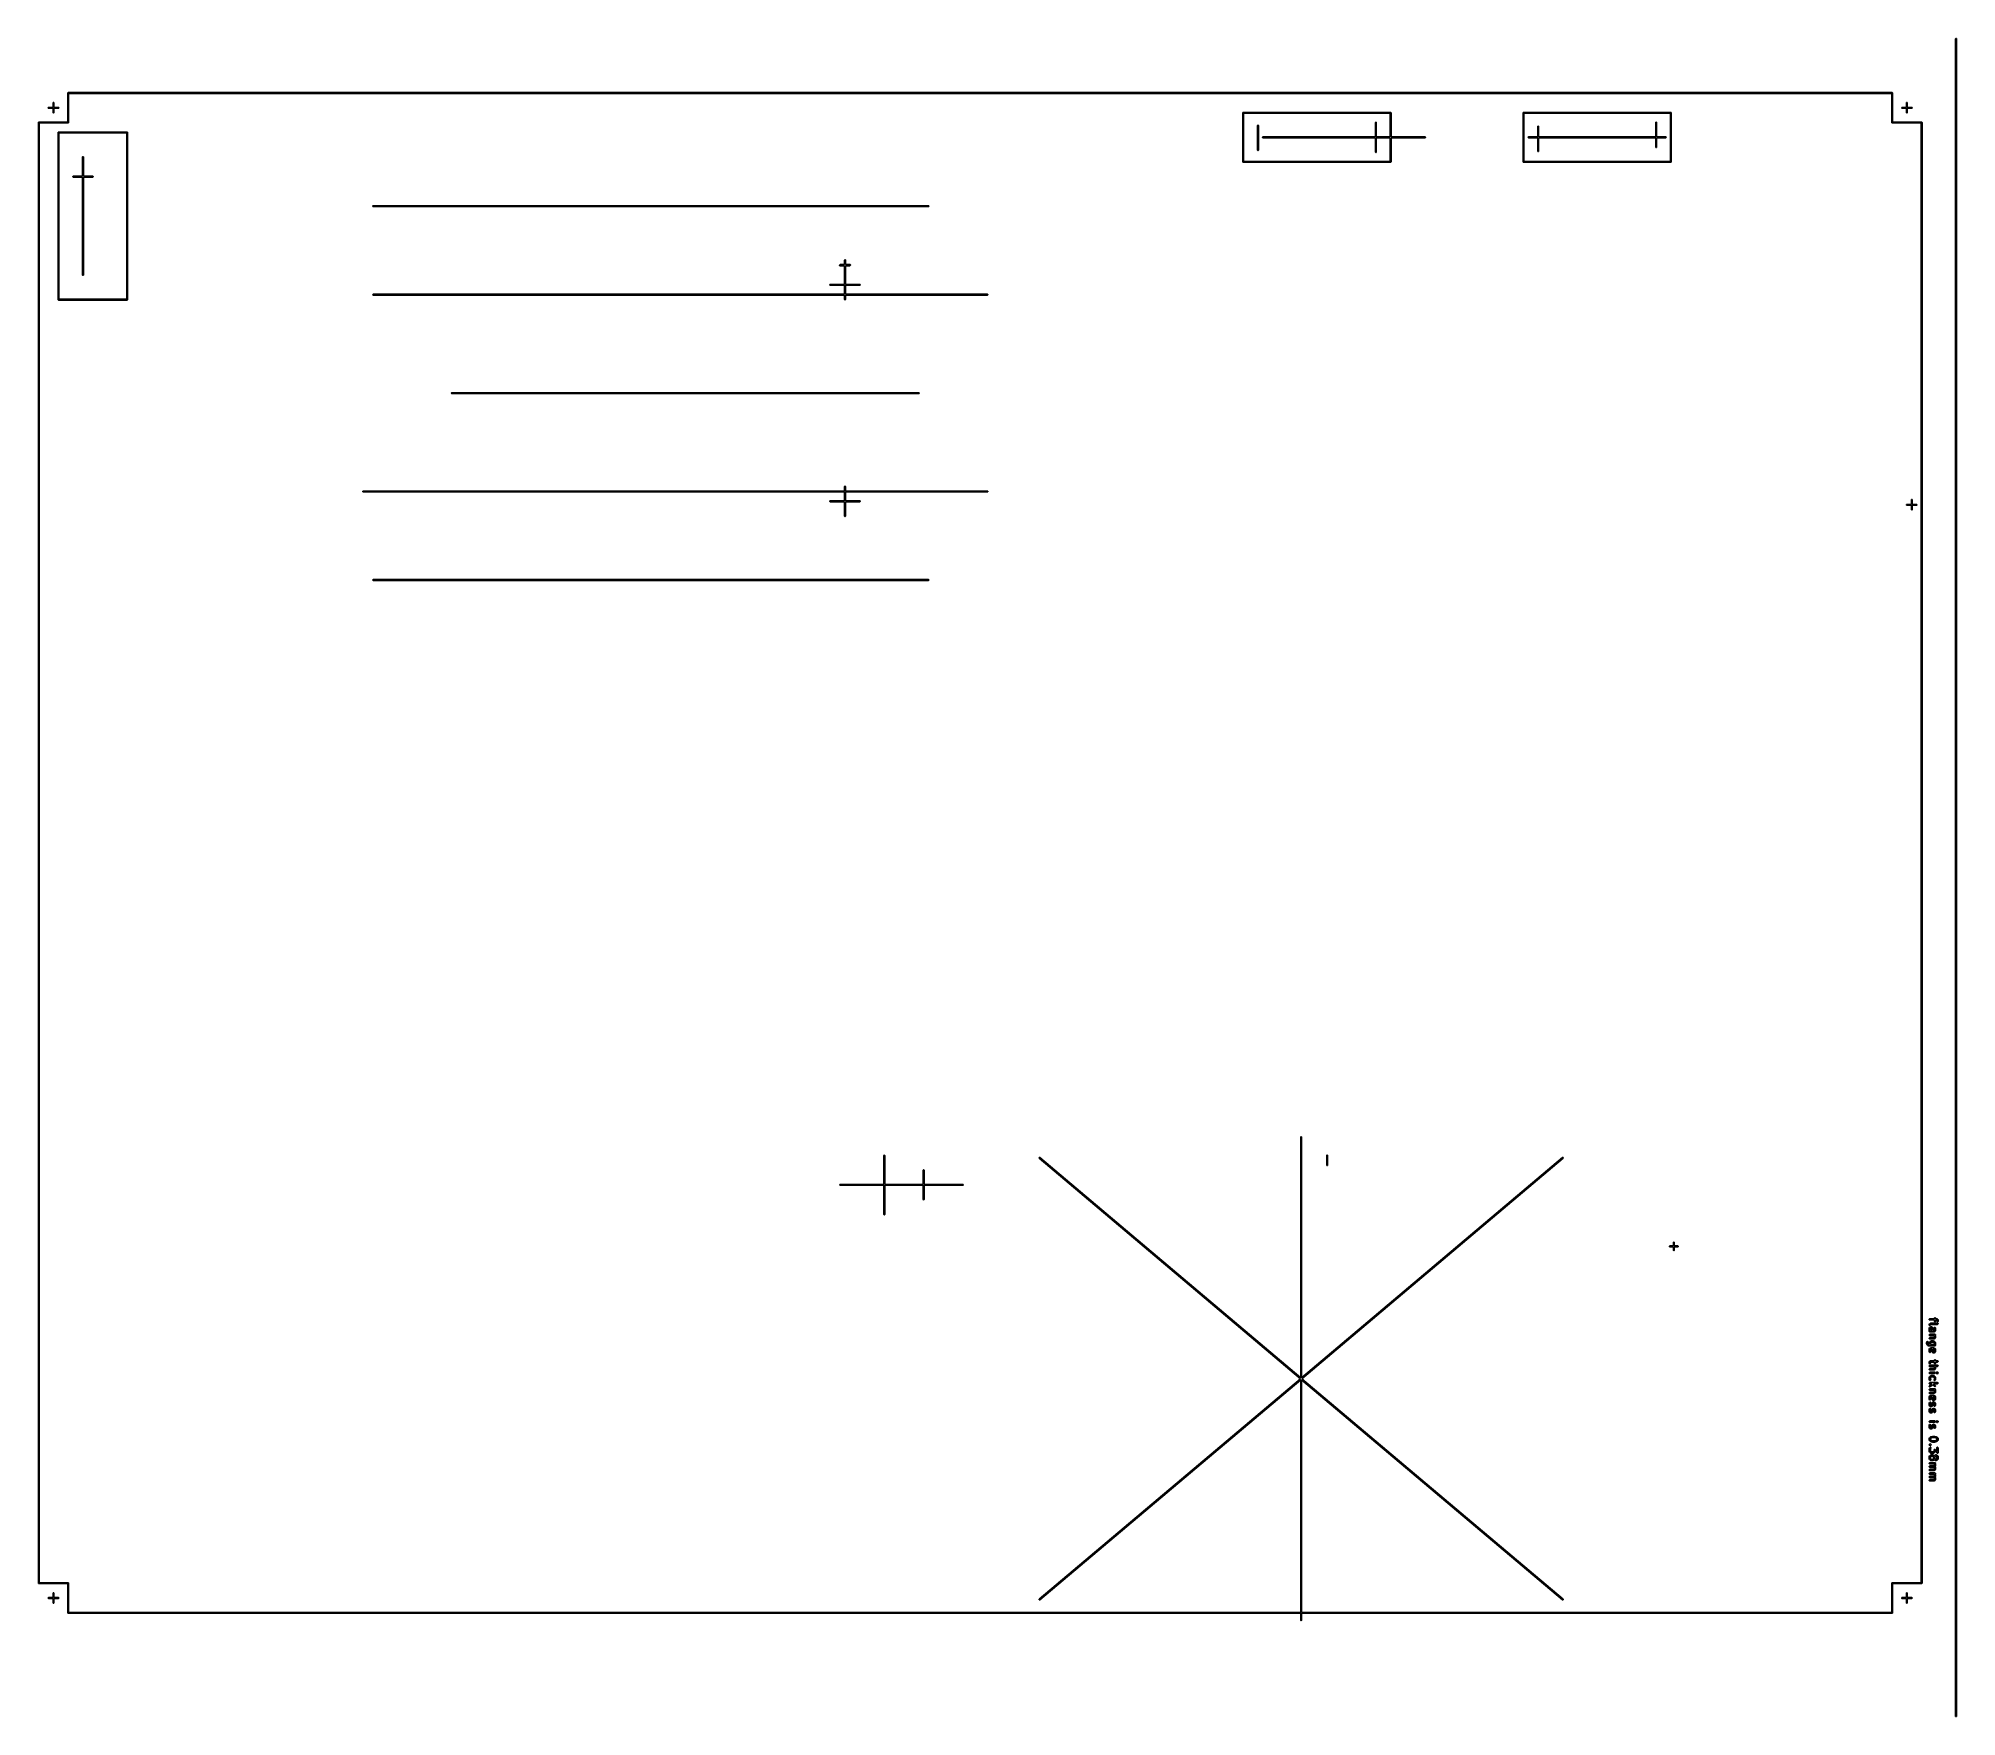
# Model space of a CAD drawing. Extents: x 0.85 to 10.6, y -9.13 to -0.6.
import ezdxf

# ---------------------------------------------------------------- set-up
doc = ezdxf.new("R2010")
doc.units = 0
doc.header["$MEASUREMENT"] = 0
doc.layers.add('BLACK', color=7, linetype='CONTINUOUS')

msp = doc.modelspace()

# ---------------------------------------------------------------- linework, layer by layer
at = {"layer": 'BLACK', "linetype": 'CONTINUOUS'}
for p, q in [((10.597, -0.6), (10.5972, -0.59899)), ((10.597, -9.125), (10.597, -0.6)), ((10.5972, -0.59899), (10.5985, -0.597443)), ((10.5985, -0.597443), (10.6005, -0.597092)), ((10.6005, -0.597092), (10.6023, -0.598102)), ((10.6023, -0.598102), (10.603, -0.6)), ((10.603, -0.6), (10.603, -9.125)), ((0.998031, -0.875), (0.998608, -0.873608)), ((0.998031, -1.02303), (0.998031, -0.875)), ((0.998608, -0.873608), (1, -0.873031)), ((1, -0.873031), (10.275, -0.873031)), ((10.273, -0.876969), (1.00197, -0.876969)), ((1.00197, -0.876969), (1.00197, -1.025)), ((10.273, -1.025), (10.273, -0.876969)), ((10.275, -0.873031), (10.2764, -0.873608)), ((10.2764, -0.873608), (10.277, -0.875)), ((10.277, -0.875), (10.277, -1.02303)), ((0.898031, -0.95), (0.898608, -0.948608)), ((0.898608, -0.951392), (0.898031, -0.95)), ((0.898608, -0.948608), (0.9, -0.948031)), ((0.9, -0.951969), (0.898608, -0.951392)), ((0.9, -0.948031), (0.923031, -0.948031)), ((0.923031, -0.951969), (0.9, -0.951969)), ((0.923031, -0.925), (0.923608, -0.923608)), ((0.923031, -0.948031), (0.923031, -0.925)), ((0.923031, -0.975), (0.923031, -0.951969)), ((0.923608, -0.976392), (0.923031, -0.975)), ((0.923608, -0.923608), (0.925, -0.923031)), ((0.925, -0.923031), (0.926392, -0.923608)), ((0.926392, -0.923608), (0.926969, -0.925)), ((0.926969, -0.975), (0.926392, -0.976392)), ((0.926969, -0.925), (0.926969, -0.948031)), ((0.926969, -0.948031), (0.95, -0.948031)), ((0.95, -0.951969), (0.926969, -0.951969)), ((0.926969, -0.951969), (0.926969, -0.975)), ((0.95, -0.948031), (0.951392, -0.948608)), ((0.951392, -0.951392), (0.95, -0.951969)), ((0.951392, -0.948608), (0.951969, -0.95)), ((0.951969, -0.95), (0.951392, -0.951392)), ((6.97303, -0.975), (6.97361, -0.973608)), ((6.97303, -1.225), (6.97303, -0.975)), ((6.97361, -0.973608), (6.975, -0.973031)), ((6.975, -0.973031), (7.725, -0.973031)), ((7.725, -0.973031), (7.72639, -0.973608)), ((7.72639, -0.973608), (7.72697, -0.975)), ((7.72697, -0.975), (7.72697, -1.09803)), ((8.39803, -0.975), (8.39861, -0.973608)), ((8.39803, -1.225), (8.39803, -0.975)), ((8.39861, -0.973608), (8.4, -0.973031)), ((8.4, -0.973031), (9.15, -0.973031)), ((9.15, -0.973031), (9.15139, -0.973608)), ((9.15139, -0.973608), (9.15197, -0.975)), ((9.15197, -0.975), (9.15197, -1.225)), ((10.323, -0.95), (10.3236, -0.948608)), ((10.3236, -0.951392), (10.323, -0.95)), ((10.3236, -0.948608), (10.325, -0.948031)), ((10.325, -0.951969), (10.3236, -0.951392)), ((10.325, -0.948031), (10.348, -0.948031)), ((10.348, -0.951969), (10.325, -0.951969)), ((10.348, -0.925), (10.3486, -0.923608)), ((10.348, -0.948031), (10.348, -0.925)), ((10.348, -0.975), (10.348, -0.951969)), ((10.3486, -0.976392), (10.348, -0.975)), ((10.3486, -0.923608), (10.35, -0.923031)), ((10.35, -0.923031), (10.3514, -0.923608)), ((10.3514, -0.923608), (10.352, -0.925)), ((10.352, -0.975), (10.3514, -0.976392)), ((10.352, -0.925), (10.352, -0.948031)), ((10.352, -0.948031), (10.375, -0.948031)), ((10.375, -0.951969), (10.352, -0.951969)), ((10.352, -0.951969), (10.352, -0.975)), ((10.375, -0.948031), (10.3764, -0.948608)), ((10.3764, -0.951392), (10.375, -0.951969)), ((10.3764, -0.948608), (10.377, -0.95)), ((10.377, -0.95), (10.3764, -0.951392)), ((0.848031, -1.025), (0.848608, -1.02361)), ((0.848031, -8.45), (0.848031, -1.025)), ((0.848608, -1.02361), (0.85, -1.02303)), ((0.85, -1.02303), (0.998031, -1.02303)), ((1, -1.02697), (0.851969, -1.02697)), ((0.851969, -1.02697), (0.851969, -8.44803)), ((0.925, -0.976969), (0.923608, -0.976392)), ((0.926392, -0.976392), (0.925, -0.976969)), ((0.948608, -1.07361), (0.95, -1.07303)), ((0.95, -1.07303), (1.3, -1.07303)), ((1.00139, -1.02639), (1, -1.02697)), ((1.00197, -1.025), (1.00139, -1.02639)), ((1.3, -1.07303), (1.30139, -1.07361)), ((6.97697, -0.976969), (6.97697, -1.22303)), ((7.72303, -0.976969), (6.97697, -0.976969)), ((7.04803, -1.04), (7.04861, -1.03861)), ((7.04803, -1.165), (7.04803, -1.04)), ((7.04861, -1.03861), (7.05, -1.03803)), ((7.05, -1.03803), (7.05139, -1.03861)), ((7.05139, -1.03861), (7.05197, -1.04)), ((7.05197, -1.04), (7.05197, -1.165)), ((7.64803, -1.025), (7.64861, -1.02361)), ((7.64803, -1.09803), (7.64803, -1.025)), ((7.64861, -1.02361), (7.65, -1.02303)), ((7.65, -1.02303), (7.65139, -1.02361)), ((7.65139, -1.02361), (7.65197, -1.025)), ((7.65197, -1.025), (7.65197, -1.09803)), ((7.72303, -1.09803), (7.72303, -0.976969)), ((8.40197, -0.976969), (8.40197, -1.22303)), ((9.14803, -0.976969), (8.40197, -0.976969)), ((8.47303, -1.045), (8.47361, -1.04361)), ((8.47303, -1.09803), (8.47303, -1.045)), ((8.47361, -1.04361), (8.475, -1.04303)), ((8.475, -1.04303), (8.47639, -1.04361)), ((8.47639, -1.04361), (8.47697, -1.045)), ((8.47697, -1.045), (8.47697, -1.09803)), ((9.07303, -1.025), (9.07361, -1.02361)), ((9.07303, -1.09803), (9.07303, -1.025)), ((9.07361, -1.02361), (9.075, -1.02303)), ((9.075, -1.02303), (9.07639, -1.02361)), ((9.07639, -1.02361), (9.07697, -1.025)), ((9.07697, -1.025), (9.07697, -1.09803)), ((9.14803, -1.22303), (9.14803, -0.976969)), ((10.2736, -1.02639), (10.273, -1.025)), ((10.275, -1.02697), (10.2736, -1.02639)), ((10.423, -1.02697), (10.275, -1.02697)), ((10.277, -1.02303), (10.425, -1.02303)), ((10.35, -0.976969), (10.3486, -0.976392)), ((10.3514, -0.976392), (10.35, -0.976969)), ((10.423, -8.44803), (10.423, -1.02697)), ((10.425, -1.02303), (10.4264, -1.02361)), ((10.4264, -1.02361), (10.427, -1.025)), ((10.427, -1.025), (10.427, -8.45)), ((0.948031, -1.075), (0.948608, -1.07361)), ((0.948031, -1.925), (0.948031, -1.075)), ((0.951969, -1.07697), (0.951969, -1.92303)), ((1.29803, -1.07697), (0.951969, -1.07697)), ((1.29803, -1.92303), (1.29803, -1.07697)), ((1.30139, -1.07361), (1.30197, -1.075)), ((1.30197, -1.075), (1.30197, -1.925)), ((7.04861, -1.16639), (7.04803, -1.165)), ((7.05, -1.16697), (7.04861, -1.16639)), ((7.05139, -1.16639), (7.05, -1.16697)), ((7.05197, -1.165), (7.05139, -1.16639)), ((7.07303, -1.1), (7.07361, -1.09861)), ((7.07361, -1.10139), (7.07303, -1.1)), ((7.07361, -1.09861), (7.075, -1.09803)), ((7.075, -1.10197), (7.07361, -1.10139)), ((7.075, -1.09803), (7.64803, -1.09803)), ((7.64803, -1.10197), (7.075, -1.10197)), ((7.64803, -1.175), (7.64803, -1.10197)), ((7.65197, -1.09803), (7.72303, -1.09803)), ((7.72303, -1.10197), (7.65197, -1.10197)), ((7.65197, -1.10197), (7.65197, -1.175)), ((7.72303, -1.22303), (7.72303, -1.10197)), ((7.72697, -1.09803), (7.9, -1.09803)), ((7.9, -1.10197), (7.72697, -1.10197)), ((7.72697, -1.10197), (7.72697, -1.225)), ((7.9, -1.09803), (7.90139, -1.09861)), ((7.90139, -1.10139), (7.9, -1.10197)), ((7.90139, -1.09861), (7.90197, -1.1)), ((7.90197, -1.1), (7.90139, -1.10139)), ((8.42303, -1.1), (8.42361, -1.09861)), ((8.42361, -1.10139), (8.42303, -1.1)), ((8.42361, -1.09861), (8.425, -1.09803)), ((8.425, -1.10197), (8.42361, -1.10139)), ((8.425, -1.09803), (8.47303, -1.09803)), ((8.47303, -1.10197), (8.425, -1.10197)), ((8.47303, -1.17), (8.47303, -1.10197)), ((8.47361, -1.17139), (8.47303, -1.17)), ((8.47697, -1.17), (8.47639, -1.17139)), ((8.47697, -1.09803), (9.07303, -1.09803)), ((9.07303, -1.10197), (8.47697, -1.10197)), ((8.47697, -1.10197), (8.47697, -1.17)), ((9.07303, -1.15), (9.07303, -1.10197)), ((9.07361, -1.15139), (9.07303, -1.15)), ((9.075, -1.15197), (9.07361, -1.15139)), ((9.07639, -1.15139), (9.075, -1.15197)), ((9.07697, -1.15), (9.07639, -1.15139)), ((9.07697, -1.09803), (9.125, -1.09803)), ((9.125, -1.10197), (9.07697, -1.10197)), ((9.07697, -1.10197), (9.07697, -1.15)), ((9.125, -1.09803), (9.12639, -1.09861)), ((9.12639, -1.10139), (9.125, -1.10197)), ((9.12639, -1.09861), (9.12697, -1.1)), ((9.12697, -1.1), (9.12639, -1.10139)), ((1.07303, -1.2), (1.07361, -1.19861)), ((1.07303, -1.29803), (1.07303, -1.2)), ((1.07361, -1.19861), (1.075, -1.19803)), ((1.075, -1.19803), (1.07639, -1.19861)), ((1.07639, -1.19861), (1.07697, -1.2)), ((1.07697, -1.2), (1.07697, -1.29803)), ((6.97361, -1.22639), (6.97303, -1.225)), ((6.975, -1.22697), (6.97361, -1.22639)), ((7.725, -1.22697), (6.975, -1.22697)), ((6.97697, -1.22303), (7.72303, -1.22303)), ((7.64861, -1.17639), (7.64803, -1.175)), ((7.65, -1.17697), (7.64861, -1.17639)), ((7.65139, -1.17639), (7.65, -1.17697)), ((7.65197, -1.175), (7.65139, -1.17639)), ((7.72639, -1.22639), (7.725, -1.22697)), ((7.72697, -1.225), (7.72639, -1.22639)), ((8.39861, -1.22639), (8.39803, -1.225)), ((8.4, -1.22697), (8.39861, -1.22639)), ((9.15, -1.22697), (8.4, -1.22697)), ((8.40197, -1.22303), (9.14803, -1.22303)), ((8.475, -1.17197), (8.47361, -1.17139)), ((8.47639, -1.17139), (8.475, -1.17197)), ((9.15139, -1.22639), (9.15, -1.22697)), ((9.15197, -1.225), (9.15139, -1.22639)), ((1.02303, -1.3), (1.02361, -1.29861)), ((1.02361, -1.30139), (1.02303, -1.3)), ((1.02361, -1.29861), (1.025, -1.29803)), ((1.025, -1.30197), (1.02361, -1.30139)), ((1.025, -1.29803), (1.07303, -1.29803)), ((1.07303, -1.30197), (1.025, -1.30197)), ((1.07303, -1.8), (1.07303, -1.30197)), ((1.07697, -1.29803), (1.125, -1.29803)), ((1.125, -1.30197), (1.07697, -1.30197)), ((1.07697, -1.30197), (1.07697, -1.8)), ((1.125, -1.29803), (1.12639, -1.29861)), ((1.12639, -1.30139), (1.125, -1.30197)), ((1.12639, -1.29861), (1.12697, -1.3)), ((1.12697, -1.3), (1.12639, -1.30139)), ((2.54803, -1.45), (2.54861, -1.44861)), ((2.54861, -1.45139), (2.54803, -1.45)), ((2.54861, -1.44861), (2.55, -1.44803)), ((2.55, -1.45197), (2.54861, -1.45139)), ((2.55, -1.44803), (5.375, -1.44803)), ((5.375, -1.45197), (2.55, -1.45197)), ((5.375, -1.44803), (5.37639, -1.44861)), ((5.37639, -1.45139), (5.375, -1.45197)), ((5.37639, -1.44861), (5.37697, -1.45)), ((5.37697, -1.45), (5.37639, -1.45139)), ((4.92209, -1.74949), (4.9231, -1.74774)), ((4.92244, -1.75148), (4.92209, -1.74949)), ((4.92399, -1.75277), (4.92244, -1.75148)), ((4.9231, -1.74774), (4.925, -1.74705)), ((4.925, -1.75295), (4.92399, -1.75277)), ((4.925, -1.74705), (4.94705, -1.74705)), ((4.94705, -1.75295), (4.925, -1.75295)), ((4.94705, -1.725), (4.94723, -1.72399)), ((4.94705, -1.74705), (4.94705, -1.725)), ((4.94705, -1.775), (4.94705, -1.75295)), ((4.94723, -1.72399), (4.94852, -1.72244)), ((4.94852, -1.72244), (4.95051, -1.72209)), ((4.95051, -1.72209), (4.95226, -1.7231)), ((4.95226, -1.7231), (4.95295, -1.725)), ((4.95295, -1.725), (4.95295, -1.74705)), ((4.95295, -1.74705), (4.975, -1.74705)), ((4.975, -1.75295), (4.95295, -1.75295)), ((4.95295, -1.75295), (4.95295, -1.775)), ((4.975, -1.74705), (4.97601, -1.74723)), ((4.9769, -1.75226), (4.975, -1.75295)), ((4.97601, -1.74723), (4.97756, -1.74852)), ((4.97791, -1.75051), (4.9769, -1.75226)), ((4.97756, -1.74852), (4.97791, -1.75051)), ((1.07361, -1.80139), (1.07303, -1.8)), ((1.075, -1.80197), (1.07361, -1.80139)), ((1.07639, -1.80139), (1.075, -1.80197)), ((1.07697, -1.8), (1.07639, -1.80139)), ((4.87264, -1.85), (4.87333, -1.84833)), ((4.87333, -1.85167), (4.87264, -1.85)), ((4.87264, -1.85), (4.87264, -1.85)), ((4.87264, -1.85), (4.87264, -1.85)), ((4.87333, -1.84833), (4.875, -1.84764)), ((4.875, -1.85236), (4.87333, -1.85167)), ((4.875, -1.84764), (4.94764, -1.84764)), ((4.94764, -1.85236), (4.875, -1.85236)), ((4.94764, -1.77662), (4.94705, -1.775)), ((4.94764, -1.84764), (4.94764, -1.77662)), ((4.94764, -1.89803), (4.94764, -1.85236)), ((4.95277, -1.77601), (4.95236, -1.7765)), ((4.95236, -1.7765), (4.95236, -1.84764)), ((4.95236, -1.84764), (5.025, -1.84764)), ((5.025, -1.85236), (4.95236, -1.85236)), ((4.95236, -1.85236), (4.95236, -1.89803)), ((4.95295, -1.775), (4.95277, -1.77601)), ((5.025, -1.84764), (5.02667, -1.84833)), ((5.02667, -1.85167), (5.025, -1.85236)), ((5.02667, -1.84833), (5.02736, -1.85)), ((5.02736, -1.85), (5.02667, -1.85167)), ((5.02736, -1.85), (5.02736, -1.85)), ((5.02736, -1.85), (5.02736, -1.85)), ((0.948608, -1.92639), (0.948031, -1.925)), ((0.95, -1.92697), (0.948608, -1.92639)), ((1.3, -1.92697), (0.95, -1.92697)), ((0.951969, -1.92303), (1.29803, -1.92303)), ((1.30139, -1.92639), (1.3, -1.92697)), ((1.30197, -1.925), (1.30139, -1.92639)), ((2.54803, -1.9), (2.54861, -1.89861)), ((2.54861, -1.90139), (2.54803, -1.9)), ((2.54861, -1.89861), (2.55, -1.89803)), ((2.55, -1.90197), (2.54861, -1.90139)), ((2.55, -1.89803), (4.94764, -1.89803)), ((4.94764, -1.90197), (2.55, -1.90197)), ((4.94764, -1.925), (4.94764, -1.90197)), ((4.94833, -1.92667), (4.94764, -1.925)), ((4.95, -1.92736), (4.94833, -1.92667)), ((4.95167, -1.92667), (4.95, -1.92736)), ((4.95236, -1.925), (4.95167, -1.92667)), ((4.95236, -1.89803), (5.675, -1.89803)), ((5.675, -1.90197), (4.95236, -1.90197)), ((4.95236, -1.90197), (4.95236, -1.925)), ((5.675, -1.89803), (5.67639, -1.89861)), ((5.67639, -1.90139), (5.675, -1.90197)), ((5.67639, -1.89861), (5.67697, -1.9)), ((5.67697, -1.9), (5.67639, -1.90139)), ((2.94803, -2.4), (2.94861, -2.39861)), ((2.94861, -2.40139), (2.94803, -2.4)), ((2.94861, -2.39861), (2.95, -2.39803)), ((2.95, -2.40197), (2.94861, -2.40139)), ((2.95, -2.39803), (5.325, -2.39803)), ((5.325, -2.40197), (2.95, -2.40197)), ((5.325, -2.39803), (5.32639, -2.39861)), ((5.32639, -2.40139), (5.325, -2.40197)), ((5.32639, -2.39861), (5.32697, -2.4)), ((5.32697, -2.4), (5.32639, -2.40139)), ((2.49803, -2.9), (2.49861, -2.89861)), ((2.49861, -2.90139), (2.49803, -2.9)), ((2.49861, -2.89861), (2.5, -2.89803)), ((2.5, -2.90197), (2.49861, -2.90139)), ((2.5, -2.89803), (4.94764, -2.89803)), ((4.94764, -2.90197), (2.5, -2.90197)), ((4.94764, -2.875), (4.94833, -2.87333)), ((4.94764, -2.89803), (4.94764, -2.875)), ((4.94764, -2.94764), (4.94764, -2.90197)), ((4.94833, -2.87333), (4.95, -2.87264)), ((4.95, -2.87264), (4.95167, -2.87333)), ((4.95167, -2.87333), (4.95236, -2.875)), ((4.95236, -2.875), (4.95236, -2.89803)), ((4.95236, -2.89803), (5.675, -2.89803)), ((5.675, -2.90197), (4.95236, -2.90197)), ((4.95236, -2.90197), (4.95236, -2.94764)), ((5.675, -2.89803), (5.67639, -2.89861)), ((5.67639, -2.90139), (5.675, -2.90197)), ((5.67639, -2.89861), (5.67697, -2.9)), ((5.67697, -2.9), (5.67639, -2.90139)), ((4.87264, -2.95), (4.87333, -2.94833)), ((4.87333, -2.95167), (4.87264, -2.95)), ((4.87264, -2.95), (4.87264, -2.95)), ((4.87264, -2.95), (4.87264, -2.95)), ((4.87333, -2.94833), (4.875, -2.94764)), ((4.875, -2.95236), (4.87333, -2.95167)), ((4.875, -2.94764), (4.94764, -2.94764)), ((4.94764, -2.95236), (4.875, -2.95236)), ((4.94764, -3.025), (4.94764, -2.95236)), ((4.95236, -2.94764), (5.025, -2.94764)), ((5.025, -2.95236), (4.95236, -2.95236)), ((4.95236, -2.95236), (4.95236, -3.025)), ((5.025, -2.94764), (5.02667, -2.94833)), ((5.02667, -2.95167), (5.025, -2.95236)), ((5.02667, -2.94833), (5.02736, -2.95)), ((5.02736, -2.95), (5.02667, -2.95167)), ((5.02736, -2.95), (5.02736, -2.95)), ((5.02736, -2.95), (5.02736, -2.95)), ((10.348, -2.96772), (10.3486, -2.96632)), ((10.3486, -2.96911), (10.348, -2.96772)), ((10.3486, -2.96632), (10.35, -2.96575)), ((10.35, -2.96969), (10.3486, -2.96911)), ((10.35, -2.96575), (10.373, -2.96575)), ((10.373, -2.96969), (10.35, -2.96969)), ((10.373, -2.94272), (10.3736, -2.94132)), ((10.373, -2.96575), (10.373, -2.94272)), ((10.373, -2.99272), (10.373, -2.96969)), ((10.3736, -2.99411), (10.373, -2.99272)), ((10.3736, -2.94132), (10.375, -2.94075)), ((10.375, -2.99469), (10.3736, -2.99411)), ((10.375, -2.94075), (10.3764, -2.94132)), ((10.3764, -2.99411), (10.375, -2.99469)), ((10.3764, -2.94132), (10.377, -2.94272)), ((10.377, -2.99272), (10.3764, -2.99411)), ((10.377, -2.94272), (10.377, -2.96575)), ((10.377, -2.96575), (10.4, -2.96575)), ((10.4, -2.96969), (10.377, -2.96969)), ((10.377, -2.96969), (10.377, -2.99272)), ((10.4, -2.96575), (10.4014, -2.96632)), ((10.4014, -2.96911), (10.4, -2.96969)), ((10.4014, -2.96632), (10.402, -2.96772)), ((10.402, -2.96772), (10.4014, -2.96911)), ((4.94833, -3.02667), (4.94764, -3.025)), ((4.95, -3.02736), (4.94833, -3.02667)), ((4.95167, -3.02667), (4.95, -3.02736)), ((4.95236, -3.025), (4.95167, -3.02667)), ((2.54803, -3.35), (2.54861, -3.34861)), ((2.54861, -3.35139), (2.54803, -3.35)), ((2.54861, -3.34861), (2.55, -3.34803)), ((2.55, -3.35197), (2.54861, -3.35139)), ((2.55, -3.34803), (5.375, -3.34803)), ((5.375, -3.35197), (2.55, -3.35197)), ((5.375, -3.34803), (5.37639, -3.34861)), ((5.37639, -3.35139), (5.375, -3.35197)), ((5.37639, -3.34861), (5.37697, -3.35)), ((5.37697, -3.35), (5.37639, -3.35139)), ((7.26732, -6.18179), (7.26801, -6.18012)), ((7.26732, -7.40506), (7.26732, -6.18179)), ((7.26801, -6.18012), (7.26969, -6.17943)), ((7.26969, -6.17943), (7.27136, -6.18012)), ((7.27136, -6.18012), (7.27205, -6.18179)), ((7.27205, -6.18179), (7.27205, -7.40506)), ((5.14803, -6.275), (5.14861, -6.27361)), ((5.14803, -6.42303), (5.14803, -6.275)), ((5.14861, -6.27361), (5.15, -6.27303)), ((5.15, -6.27303), (5.15139, -6.27361)), ((5.15139, -6.27361), (5.15197, -6.275)), ((5.15197, -6.275), (5.15197, -6.42303)), ((5.93662, -6.28829), (5.93717, -6.28657)), ((5.93745, -6.2899), (5.93662, -6.28829)), ((5.93717, -6.28657), (5.93878, -6.28574)), ((7.26602, -7.41014), (5.93745, -6.2899)), ((5.93878, -6.28574), (5.9405, -6.28628)), ((5.9405, -6.28628), (7.26732, -7.40506)), ((7.27205, -7.40506), (8.59887, -6.28628)), ((8.60192, -6.2899), (7.27335, -7.41014)), ((7.40026, -6.275), (7.40083, -6.27361)), ((7.40026, -6.325), (7.40026, -6.275)), ((7.40083, -6.32639), (7.40026, -6.325)), ((7.40083, -6.27361), (7.40222, -6.27303)), ((7.40222, -6.32697), (7.40083, -6.32639)), ((7.40222, -6.27303), (7.40362, -6.27361)), ((7.40362, -6.32639), (7.40222, -6.32697)), ((7.40362, -6.27361), (7.40419, -6.275)), ((7.40419, -6.325), (7.40362, -6.32639)), ((7.40419, -6.275), (7.40419, -6.325)), ((8.59887, -6.28628), (8.60059, -6.28574)), ((8.60059, -6.28574), (8.6022, -6.28657)), ((8.60275, -6.28829), (8.60192, -6.2899)), ((8.6022, -6.28657), (8.60275, -6.28829)), ((4.92303, -6.425), (4.92361, -6.42361)), ((4.92361, -6.42639), (4.92303, -6.425)), ((4.92361, -6.42361), (4.925, -6.42303)), ((4.925, -6.42697), (4.92361, -6.42639)), ((4.925, -6.42303), (5.14803, -6.42303)), ((5.14803, -6.42697), (4.925, -6.42697)), ((5.14803, -6.575), (5.14803, -6.42697)), ((5.15197, -6.42303), (5.34803, -6.42303)), ((5.34803, -6.42697), (5.15197, -6.42697)), ((5.15197, -6.42697), (5.15197, -6.575)), ((5.34803, -6.35), (5.34861, -6.34861)), ((5.34803, -6.42303), (5.34803, -6.35)), ((5.34803, -6.5), (5.34803, -6.42697)), ((5.34861, -6.34861), (5.35, -6.34803)), ((5.35, -6.34803), (5.35139, -6.34861)), ((5.35139, -6.34861), (5.35197, -6.35)), ((5.35197, -6.35), (5.35197, -6.42303)), ((5.35197, -6.42303), (5.55, -6.42303)), ((5.55, -6.42697), (5.35197, -6.42697)), ((5.35197, -6.42697), (5.35197, -6.5)), ((5.55, -6.42303), (5.55139, -6.42361)), ((5.55139, -6.42639), (5.55, -6.42697)), ((5.55139, -6.42361), (5.55197, -6.425)), ((5.55197, -6.425), (5.55139, -6.42639)), ((5.34861, -6.50139), (5.34803, -6.5)), ((5.35, -6.50197), (5.34861, -6.50139)), ((5.35139, -6.50139), (5.35, -6.50197)), ((5.35197, -6.5), (5.35139, -6.50139)), ((5.14861, -6.57639), (5.14803, -6.575)), ((5.15, -6.57697), (5.14861, -6.57639)), ((5.15139, -6.57639), (5.15, -6.57697)), ((5.15197, -6.575), (5.15139, -6.57639)), ((9.1626, -6.71811), (9.16329, -6.71644)), ((9.1626, -6.73543), (9.1626, -6.71811)), ((9.16329, -6.71644), (9.16496, -6.71575)), ((9.16496, -6.71575), (9.16663, -6.71644)), ((9.16663, -6.71644), (9.16732, -6.71811)), ((9.16732, -6.71811), (9.16732, -6.73543)), ((9.14291, -6.7378), (9.14361, -6.73612)), ((9.14361, -6.73947), (9.14291, -6.7378)), ((9.14361, -6.73612), (9.14528, -6.73543)), ((9.14528, -6.74016), (9.14361, -6.73947)), ((9.14528, -6.73543), (9.1626, -6.73543)), ((9.1626, -6.74016), (9.14528, -6.74016)), ((9.1626, -6.75748), (9.1626, -6.74016)), ((9.16329, -6.75915), (9.1626, -6.75748)), ((9.16496, -6.75984), (9.16329, -6.75915)), ((9.16663, -6.75915), (9.16496, -6.75984)), ((9.16732, -6.75748), (9.16663, -6.75915)), ((9.16732, -6.73543), (9.18465, -6.73543)), ((9.18465, -6.74016), (9.16732, -6.74016)), ((9.16732, -6.74016), (9.16732, -6.75748)), ((9.18465, -6.73543), (9.18632, -6.73612)), ((9.18632, -6.73947), (9.18465, -6.74016)), ((9.18632, -6.73612), (9.18701, -6.7378)), ((9.18701, -6.7378), (9.18632, -6.73947)), ((10.4635, -7.10831), (10.4645, -7.10656)), ((10.4639, -7.1103), (10.4635, -7.10831)), ((10.4654, -7.1116), (10.4639, -7.1103)), ((10.4645, -7.10656), (10.4664, -7.10587)), ((10.4664, -7.11177), (10.4654, -7.1116)), ((10.4664, -7.10587), (10.4897, -7.10587)), ((10.4897, -7.11177), (10.4664, -7.11177)), ((10.4897, -7.1032), (10.4899, -7.10219)), ((10.4897, -7.10587), (10.4897, -7.1032)), ((10.4897, -7.11819), (10.4897, -7.11177)), ((10.4904, -7.12009), (10.4897, -7.11819)), ((10.4899, -7.10219), (10.4912, -7.10064)), ((10.4922, -7.1211), (10.4904, -7.12009)), ((10.4912, -7.10064), (10.4932, -7.10029)), ((10.4942, -7.12075), (10.4922, -7.1211)), ((10.4932, -7.10029), (10.495, -7.1013)), ((10.4955, -7.1192), (10.4942, -7.12075)), ((10.495, -7.1013), (10.4956, -7.1032)), ((10.4956, -7.11819), (10.4955, -7.1192)), ((10.4956, -7.1032), (10.4956, -7.10587)), ((10.4956, -7.10587), (10.5002, -7.10587)), ((10.4995, -7.11177), (10.4956, -7.11177)), ((10.4956, -7.11177), (10.4956, -7.11819)), ((10.5017, -7.1129), (10.4995, -7.11177)), ((10.5002, -7.10587), (10.5012, -7.10605)), ((10.5012, -7.10605), (10.5013, -7.10616)), ((10.5013, -7.10616), (10.5015, -7.10618)), ((10.5015, -7.10618), (10.5053, -7.10805)), ((10.5029, -7.11514), (10.5017, -7.1129)), ((10.5029, -7.11819), (10.5029, -7.11514)), ((10.5035, -7.12009), (10.5029, -7.11819)), ((10.5053, -7.1211), (10.5035, -7.12009)), ((10.5053, -7.10805), (10.5061, -7.10867)), ((10.5073, -7.12075), (10.5053, -7.1211)), ((10.5061, -7.10867), (10.5063, -7.10907)), ((10.5063, -7.10907), (10.5066, -7.10938)), ((10.5066, -7.10938), (10.5085, -7.11312)), ((10.5086, -7.1192), (10.5073, -7.12075)), ((10.5085, -7.11312), (10.5087, -7.11411)), ((10.5088, -7.11819), (10.5086, -7.1192)), ((10.5087, -7.11411), (10.5087, -7.11428)), ((10.5087, -7.11428), (10.5088, -7.11445)), ((10.5088, -7.11445), (10.5088, -7.11819)), ((10.4635, -7.15569), (10.4637, -7.15468)), ((10.4635, -7.16506), (10.4635, -7.15569)), ((10.4635, -7.16523), (10.4635, -7.16506)), ((10.4635, -7.1654), (10.4635, -7.16523)), ((10.4638, -7.16638), (10.4635, -7.1654)), ((10.4635, -7.1683), (10.4642, -7.16716)), ((10.4639, -7.17029), (10.4635, -7.1683)), ((10.4635, -7.18705), (10.4645, -7.1853)), ((10.4639, -7.18904), (10.4635, -7.18705)), ((10.4635, -7.20392), (10.4645, -7.20217)), ((10.4639, -7.20591), (10.4635, -7.20392)), ((10.4636, -7.13763), (10.4638, -7.13562)), ((10.4647, -7.13931), (10.4636, -7.13763)), ((10.4637, -7.15468), (10.4638, -7.15454)), ((10.4638, -7.13562), (10.4657, -7.13187)), ((10.4638, -7.15437), (10.4657, -7.15062)), ((10.4638, -7.15454), (10.4638, -7.15437)), ((10.4642, -7.16716), (10.4638, -7.16638)), ((10.4654, -7.17159), (10.4639, -7.17029)), ((10.4654, -7.19034), (10.4639, -7.18904)), ((10.4654, -7.20721), (10.4639, -7.20591)), ((10.4645, -7.1853), (10.4664, -7.18461)), ((10.4645, -7.20217), (10.4664, -7.20148)), ((10.4666, -7.13989), (10.4647, -7.13931)), ((10.4664, -7.17177), (10.4654, -7.17159)), ((10.4664, -7.19051), (10.4654, -7.19034)), ((10.4664, -7.20739), (10.4654, -7.20721)), ((10.4657, -7.13187), (10.4663, -7.13105)), ((10.4657, -7.15062), (10.4663, -7.1498)), ((10.4663, -7.13105), (10.4667, -7.13087)), ((10.4663, -7.1498), (10.4667, -7.14962)), ((10.4871, -7.17177), (10.4664, -7.17177)), ((10.4664, -7.18461), (10.4927, -7.18461)), ((10.4877, -7.19051), (10.4664, -7.19051)), ((10.4664, -7.20148), (10.4864, -7.20148)), ((10.4871, -7.20739), (10.4664, -7.20739)), ((10.4685, -7.13909), (10.4666, -7.13989)), ((10.4667, -7.13087), (10.467, -7.13055)), ((10.4667, -7.14962), (10.467, -7.1493)), ((10.467, -7.13055), (10.4707, -7.12868)), ((10.467, -7.1493), (10.4707, -7.14742)), ((10.4691, -7.13826), (10.4685, -7.13909)), ((10.4689, -7.22054), (10.4726, -7.21867)), ((10.4705, -7.13539), (10.4691, -7.13826)), ((10.4705, -7.15414), (10.4694, -7.15639)), ((10.4694, -7.15639), (10.4694, -7.16437)), ((10.4694, -7.16437), (10.4701, -7.16586)), ((10.4701, -7.16586), (10.4786, -7.16586)), ((10.4728, -7.13427), (10.4705, -7.13539)), ((10.4728, -7.15302), (10.4705, -7.15414)), ((10.4707, -7.12868), (10.4717, -7.12838)), ((10.4707, -7.14742), (10.4717, -7.14713)), ((10.4717, -7.12838), (10.4719, -7.12843)), ((10.4717, -7.14713), (10.4719, -7.14717)), ((10.4719, -7.12843), (10.4721, -7.12837)), ((10.4719, -7.14717), (10.4721, -7.14711)), ((10.4721, -7.12837), (10.5058, -7.12837)), ((10.4721, -7.14711), (10.4758, -7.14711)), ((10.4726, -7.21867), (10.4736, -7.21837)), ((10.5058, -7.13427), (10.4728, -7.13427)), ((10.4751, -7.15302), (10.4728, -7.15302)), ((10.4736, -7.21837), (10.4738, -7.21841)), ((10.4738, -7.21841), (10.4739, -7.21835)), ((10.4739, -7.21835), (10.4852, -7.21835)), ((10.4774, -7.15414), (10.4751, -7.15302)), ((10.4758, -7.14711), (10.4768, -7.14729)), ((10.4768, -7.14729), (10.477, -7.1474)), ((10.477, -7.1474), (10.4771, -7.14742)), ((10.4771, -7.14742), (10.4809, -7.1493)), ((10.4785, -7.15639), (10.4774, -7.15414)), ((10.4785, -7.16506), (10.4785, -7.15639)), ((10.4785, -7.16523), (10.4785, -7.16506)), ((10.4785, -7.1654), (10.4785, -7.16523)), ((10.4786, -7.16586), (10.4785, -7.1654)), ((10.4809, -7.1493), (10.4817, -7.14991)), ((10.4817, -7.14991), (10.4819, -7.15032)), ((10.4819, -7.15032), (10.4822, -7.15062)), ((10.4822, -7.15062), (10.4841, -7.15437)), ((10.4841, -7.15437), (10.4844, -7.15535)), ((10.4844, -7.15535), (10.4843, -7.15552)), ((10.4843, -7.15552), (10.4844, -7.15569)), ((10.4844, -7.15569), (10.4844, -7.16437)), ((10.4844, -7.16437), (10.4851, -7.16586)), ((10.4851, -7.16586), (10.4864, -7.16586)), ((10.4852, -7.21835), (10.4862, -7.21853)), ((10.4862, -7.21853), (10.4863, -7.21865)), ((10.4863, -7.21865), (10.4865, -7.21867)), ((10.4864, -7.16586), (10.4886, -7.16474)), ((10.4864, -7.20148), (10.4886, -7.20036)), ((10.4865, -7.21867), (10.4903, -7.22054)), ((10.4872, -7.17171), (10.4871, -7.17177)), ((10.4872, -7.20733), (10.4871, -7.20739)), ((10.4874, -7.17175), (10.4872, -7.17171)), ((10.4874, -7.20737), (10.4872, -7.20733)), ((10.4884, -7.17145), (10.4874, -7.17175)), ((10.4884, -7.20707), (10.4874, -7.20737)), ((10.4884, -7.19118), (10.4877, -7.19051)), ((10.4879, -7.15228), (10.4883, -7.15031)), ((10.4882, -7.15326), (10.4879, -7.15228)), ((10.4897, -7.15639), (10.4882, -7.15326)), ((10.4883, -7.15031), (10.49, -7.14911)), ((10.4921, -7.16958), (10.4884, -7.17145)), ((10.4897, -7.19388), (10.4884, -7.19118)), ((10.4921, -7.2052), (10.4884, -7.20707)), ((10.4886, -7.16474), (10.4897, -7.16249)), ((10.4886, -7.20036), (10.4897, -7.19811)), ((10.4897, -7.16249), (10.4897, -7.15639)), ((10.4897, -7.19811), (10.4897, -7.19388)), ((10.49, -7.14911), (10.492, -7.14923)), ((10.492, -7.14923), (10.4935, -7.15062)), ((10.4924, -7.16926), (10.4921, -7.16958)), ((10.4924, -7.20488), (10.4921, -7.2052)), ((10.4928, -7.16908), (10.4924, -7.16926)), ((10.4928, -7.2047), (10.4924, -7.20488)), ((10.4927, -7.18461), (10.4937, -7.18479)), ((10.4935, -7.16826), (10.4928, -7.16908)), ((10.4935, -7.20388), (10.4928, -7.2047)), ((10.4935, -7.15062), (10.4953, -7.15437)), ((10.4953, -7.16451), (10.4935, -7.16826)), ((10.4953, -7.20013), (10.4935, -7.20388)), ((10.4937, -7.18479), (10.4952, -7.18608)), ((10.4946, -7.18982), (10.4944, -7.18991)), ((10.4944, -7.18991), (10.4953, -7.19186)), ((10.4956, -7.18807), (10.4946, -7.18982)), ((10.4952, -7.18608), (10.4956, -7.18807)), ((10.4953, -7.15437), (10.4956, -7.15535)), ((10.4955, -7.1642), (10.4953, -7.16433)), ((10.4953, -7.16433), (10.4953, -7.16451)), ((10.4953, -7.19186), (10.4956, -7.19285)), ((10.4955, -7.19982), (10.4953, -7.19995)), ((10.4953, -7.19995), (10.4953, -7.20013)), ((10.4956, -7.16319), (10.4955, -7.1642)), ((10.4956, -7.19881), (10.4955, -7.19982)), ((10.4956, -7.15535), (10.4956, -7.15552)), ((10.4956, -7.15552), (10.4956, -7.15569)), ((10.4956, -7.15569), (10.4956, -7.16319)), ((10.4956, -7.19285), (10.4956, -7.19302)), ((10.4956, -7.19302), (10.4956, -7.19319)), ((10.4956, -7.19319), (10.4956, -7.19881)), ((10.5058, -7.12837), (10.5068, -7.12854)), ((10.5077, -7.13358), (10.5058, -7.13427)), ((10.5068, -7.12854), (10.5084, -7.12984)), ((10.5087, -7.13183), (10.5077, -7.13358)), ((10.5084, -7.12984), (10.5087, -7.13183)), ((10.4504, -7.22693), (10.4505, -7.22592)), ((10.4504, -7.23256), (10.4504, -7.22693)), ((10.4504, -7.23272), (10.4504, -7.23256)), ((10.4504, -7.23289), (10.4504, -7.23272)), ((10.4507, -7.23388), (10.4504, -7.23289)), ((10.4505, -7.22592), (10.4507, -7.22579)), ((10.4507, -7.22561), (10.4526, -7.22186)), ((10.4507, -7.22579), (10.4507, -7.22561)), ((10.4526, -7.23763), (10.4507, -7.23388)), ((10.4526, -7.22186), (10.4532, -7.22104)), ((10.4526, -7.23767), (10.4526, -7.23763)), ((10.4531, -7.23839), (10.4526, -7.23767)), ((10.455, -7.24027), (10.4531, -7.23839)), ((10.4532, -7.22104), (10.455, -7.22023)), ((10.455, -7.22023), (10.457, -7.22081)), ((10.455, -7.24029), (10.455, -7.24027)), ((10.4557, -7.24082), (10.455, -7.24029)), ((10.4595, -7.2427), (10.4557, -7.24082)), ((10.4578, -7.2245), (10.4563, -7.22763)), ((10.4563, -7.22763), (10.4563, -7.23186)), ((10.4563, -7.23186), (10.4576, -7.23456)), ((10.457, -7.22081), (10.4581, -7.2225)), ((10.4576, -7.23456), (10.4588, -7.23575)), ((10.4581, -7.2225), (10.4578, -7.2245)), ((10.4588, -7.23575), (10.4615, -7.2371)), ((10.4597, -7.24272), (10.4595, -7.2427)), ((10.4598, -7.24283), (10.4597, -7.24272)), ((10.4608, -7.24301), (10.4598, -7.24283)), ((10.4927, -7.24301), (10.4608, -7.24301)), ((10.4615, -7.2371), (10.4636, -7.2371)), ((10.4635, -7.22881), (10.4637, -7.2278)), ((10.4635, -7.2363), (10.4635, -7.22881)), ((10.4635, -7.23647), (10.4635, -7.2363)), ((10.4635, -7.23664), (10.4635, -7.23647)), ((10.4636, -7.2371), (10.4635, -7.23664)), ((10.4635, -7.26255), (10.4637, -7.26154)), ((10.4635, -7.27005), (10.4635, -7.26255)), ((10.4635, -7.27022), (10.4635, -7.27005)), ((10.4635, -7.27039), (10.4635, -7.27022)), ((10.4638, -7.27137), (10.4635, -7.27039)), ((10.4637, -7.2278), (10.4638, -7.22766)), ((10.4637, -7.26154), (10.4638, -7.26141)), ((10.4638, -7.22749), (10.4657, -7.22374)), ((10.4638, -7.22766), (10.4638, -7.22749)), ((10.4638, -7.26123), (10.4657, -7.25748)), ((10.4638, -7.26141), (10.4638, -7.26123)), ((10.4657, -7.27512), (10.4638, -7.27137)), ((10.4657, -7.22374), (10.4662, -7.22303)), ((10.4657, -7.25748), (10.4663, -7.25666)), ((10.4671, -7.27651), (10.4657, -7.27512)), ((10.4662, -7.22297), (10.4681, -7.22109)), ((10.4662, -7.22303), (10.4662, -7.22297)), ((10.4663, -7.25666), (10.4667, -7.25648)), ((10.4667, -7.25648), (10.467, -7.25616)), ((10.467, -7.25616), (10.4707, -7.25429)), ((10.4692, -7.27663), (10.4671, -7.27651)), ((10.4681, -7.22109), (10.4688, -7.22059)), ((10.4688, -7.22059), (10.4689, -7.22054)), ((10.4708, -7.27543), (10.4692, -7.27663)), ((10.4707, -7.22681), (10.4694, -7.2295)), ((10.4694, -7.2295), (10.4694, -7.23561)), ((10.4694, -7.23561), (10.4701, -7.2371)), ((10.4705, -7.261), (10.4694, -7.26325)), ((10.4694, -7.26325), (10.4694, -7.26935)), ((10.4694, -7.26935), (10.471, -7.27248)), ((10.4701, -7.2371), (10.489, -7.2371)), ((10.4728, -7.25988), (10.4705, -7.261)), ((10.4719, -7.22561), (10.4707, -7.22681)), ((10.4707, -7.25429), (10.4717, -7.25399)), ((10.4712, -7.27346), (10.4708, -7.27543)), ((10.471, -7.27248), (10.4712, -7.27346)), ((10.4717, -7.25399), (10.4719, -7.25403)), ((10.4746, -7.22426), (10.4719, -7.22561)), ((10.4719, -7.25403), (10.4721, -7.25397)), ((10.4721, -7.25397), (10.4871, -7.25397)), ((10.4771, -7.25988), (10.4728, -7.25988)), ((10.4845, -7.22426), (10.4746, -7.22426)), ((10.4804, -7.27625), (10.4771, -7.25988)), ((10.4807, -7.27667), (10.4804, -7.27625)), ((10.4808, -7.27715), (10.4807, -7.27667)), ((10.4812, -7.27751), (10.4808, -7.27715)), ((10.4815, -7.27798), (10.4812, -7.27751)), ((10.4819, -7.27814), (10.4815, -7.27798)), ((10.4823, -7.27845), (10.4819, -7.27814)), ((10.4833, -7.27863), (10.4823, -7.27845)), ((10.4832, -7.25988), (10.4857, -7.27272)), ((10.4864, -7.25988), (10.4832, -7.25988)), ((10.4871, -7.27863), (10.4833, -7.27863)), ((10.4872, -7.22561), (10.4845, -7.22426)), ((10.4857, -7.27272), (10.4864, -7.27272)), ((10.4886, -7.261), (10.4864, -7.25988)), ((10.4864, -7.27272), (10.4886, -7.2716)), ((10.4871, -7.25397), (10.4881, -7.25415)), ((10.4872, -7.27857), (10.4871, -7.27863)), ((10.4884, -7.22681), (10.4872, -7.22561)), ((10.4874, -7.27861), (10.4872, -7.27857)), ((10.4884, -7.27832), (10.4874, -7.27861)), ((10.4881, -7.25415), (10.4882, -7.25427)), ((10.4882, -7.25427), (10.4884, -7.25429)), ((10.4897, -7.2295), (10.4884, -7.22681)), ((10.4884, -7.25429), (10.4921, -7.25616)), ((10.4921, -7.27644), (10.4884, -7.27832)), ((10.4897, -7.26325), (10.4886, -7.261)), ((10.4886, -7.2716), (10.4897, -7.26935)), ((10.489, -7.2371), (10.4897, -7.23561)), ((10.4897, -7.23561), (10.4897, -7.2295)), ((10.4897, -7.26935), (10.4897, -7.26325)), ((10.4897, -7.31692), (10.4899, -7.31591)), ((10.4899, -7.31591), (10.4912, -7.31436)), ((10.4903, -7.22054), (10.491, -7.22107)), ((10.491, -7.22107), (10.491, -7.22109)), ((10.491, -7.22109), (10.4929, -7.22297)), ((10.4912, -7.31436), (10.4932, -7.31401)), ((10.4921, -7.25616), (10.493, -7.25677)), ((10.4924, -7.27612), (10.4921, -7.27644)), ((10.4928, -7.27594), (10.4924, -7.27612)), ((10.4946, -7.24232), (10.4927, -7.24301)), ((10.4935, -7.27512), (10.4928, -7.27594)), ((10.4929, -7.22297), (10.4934, -7.22369)), ((10.493, -7.25677), (10.4931, -7.25718)), ((10.4931, -7.25718), (10.4935, -7.25748)), ((10.4932, -7.31401), (10.495, -7.31502)), ((10.4934, -7.22369), (10.4935, -7.22374)), ((10.4935, -7.22374), (10.4953, -7.22749)), ((10.4935, -7.25748), (10.4953, -7.26123)), ((10.4953, -7.27137), (10.4935, -7.27512)), ((10.4956, -7.24057), (10.4946, -7.24232)), ((10.4953, -7.23763), (10.495, -7.23835)), ((10.495, -7.23835), (10.4952, -7.23858)), ((10.495, -7.31502), (10.4956, -7.31692)), ((10.4952, -7.23858), (10.4956, -7.24057)), ((10.4953, -7.22749), (10.4956, -7.22847)), ((10.4955, -7.23731), (10.4953, -7.23745)), ((10.4953, -7.23745), (10.4953, -7.23763)), ((10.4953, -7.26123), (10.4956, -7.26221)), ((10.4955, -7.27106), (10.4953, -7.2712)), ((10.4953, -7.2712), (10.4953, -7.27137)), ((10.4956, -7.2363), (10.4955, -7.23731)), ((10.4956, -7.27005), (10.4955, -7.27106)), ((10.4956, -7.22847), (10.4956, -7.22864)), ((10.4956, -7.22864), (10.4956, -7.22881)), ((10.4956, -7.22881), (10.4956, -7.2363)), ((10.4956, -7.26221), (10.4956, -7.26239)), ((10.4956, -7.26239), (10.4956, -7.26255)), ((10.4956, -7.26255), (10.4956, -7.27005)), ((5.93745, -8.53038), (7.26602, -7.41014)), ((7.27335, -7.41014), (8.60192, -8.53038)), ((10.4635, -7.32817), (10.4637, -7.32716)), ((10.4635, -7.33192), (10.4635, -7.32817)), ((10.4642, -7.33382), (10.4635, -7.33192)), ((10.4635, -7.34453), (10.4645, -7.34278)), ((10.4639, -7.34652), (10.4635, -7.34453)), ((10.4635, -7.3614), (10.4645, -7.35965)), ((10.4639, -7.36339), (10.4635, -7.3614)), ((10.4635, -7.38015), (10.4645, -7.3784)), ((10.4639, -7.38214), (10.4635, -7.38015)), ((10.4635, -7.40503), (10.4637, -7.40402)), ((10.4635, -7.41253), (10.4635, -7.40503)), ((10.4635, -7.4127), (10.4635, -7.41253)), ((10.4635, -7.41287), (10.4635, -7.4127)), ((10.4638, -7.41385), (10.4635, -7.41287)), ((10.4637, -7.32716), (10.4638, -7.32702)), ((10.4637, -7.40402), (10.4638, -7.40389)), ((10.4638, -7.32685), (10.4657, -7.3231)), ((10.4638, -7.32702), (10.4638, -7.32685)), ((10.4638, -7.40371), (10.4657, -7.39996)), ((10.4638, -7.40389), (10.4638, -7.40371)), ((10.4654, -7.34782), (10.4639, -7.34652)), ((10.4654, -7.36469), (10.4639, -7.36339)), ((10.4654, -7.38344), (10.4639, -7.38214)), ((10.4659, -7.33483), (10.4642, -7.33382)), ((10.4645, -7.34278), (10.4664, -7.34209)), ((10.4645, -7.35965), (10.4664, -7.35896)), ((10.4645, -7.3784), (10.4664, -7.37771)), ((10.4664, -7.34799), (10.4654, -7.34782)), ((10.4664, -7.36487), (10.4654, -7.36469)), ((10.4664, -7.38361), (10.4654, -7.38344)), ((10.4657, -7.3231), (10.4663, -7.32227)), ((10.4657, -7.39996), (10.4662, -7.39925)), ((10.4679, -7.33448), (10.4659, -7.33483)), ((10.4662, -7.3992), (10.4681, -7.39732)), ((10.4662, -7.39925), (10.4662, -7.3992)), ((10.4663, -7.32227), (10.4667, -7.3221)), ((10.4664, -7.34209), (10.5058, -7.34209)), ((10.4877, -7.34799), (10.4664, -7.34799)), ((10.4664, -7.35896), (10.4864, -7.35896)), ((10.4871, -7.36487), (10.4664, -7.36487)), ((10.4664, -7.37771), (10.4927, -7.37771)), ((10.4927, -7.38361), (10.4664, -7.38361)), ((10.4667, -7.3221), (10.467, -7.32178)), ((10.467, -7.32178), (10.4707, -7.3199)), ((10.4692, -7.33293), (10.4679, -7.33448)), ((10.4681, -7.39732), (10.4688, -7.39682)), ((10.4688, -7.39682), (10.4689, -7.39677)), ((10.4689, -7.39677), (10.4726, -7.39489)), ((10.4694, -7.33192), (10.4692, -7.33293)), ((10.4705, -7.32662), (10.4694, -7.32887)), ((10.4694, -7.32887), (10.4694, -7.33192)), ((10.4707, -7.40303), (10.4694, -7.40573)), ((10.4694, -7.40573), (10.4694, -7.41184)), ((10.4694, -7.41184), (10.471, -7.41496)), ((10.4728, -7.3255), (10.4705, -7.32662)), ((10.4707, -7.3199), (10.4717, -7.31961)), ((10.4719, -7.40184), (10.4707, -7.40303)), ((10.4717, -7.31961), (10.4719, -7.31965)), ((10.4719, -7.31965), (10.4721, -7.31959)), ((10.4746, -7.40049), (10.4719, -7.40184)), ((10.4721, -7.31959), (10.4897, -7.31959)), ((10.4726, -7.39489), (10.4736, -7.3946)), ((10.4897, -7.3255), (10.4728, -7.3255)), ((10.4736, -7.3946), (10.4738, -7.39464)), ((10.4738, -7.39464), (10.4739, -7.39458)), ((10.4739, -7.39458), (10.4852, -7.39458)), ((10.4845, -7.40049), (10.4746, -7.40049)), ((10.4872, -7.40184), (10.4845, -7.40049)), ((10.4852, -7.39458), (10.4862, -7.39476)), ((10.4862, -7.39476), (10.4863, -7.39487)), ((10.4863, -7.39487), (10.4865, -7.39489)), ((10.4864, -7.35896), (10.4886, -7.35784)), ((10.4865, -7.39489), (10.4903, -7.39677)), ((10.4872, -7.36481), (10.4871, -7.36487)), ((10.4874, -7.36485), (10.4872, -7.36481)), ((10.4884, -7.40303), (10.4872, -7.40184)), ((10.4884, -7.36456), (10.4874, -7.36485)), ((10.4884, -7.34867), (10.4877, -7.34799)), ((10.4882, -7.41496), (10.4897, -7.41184)), ((10.4897, -7.35136), (10.4884, -7.34867)), ((10.4921, -7.36268), (10.4884, -7.36456)), ((10.4897, -7.40573), (10.4884, -7.40303)), ((10.4886, -7.35784), (10.4897, -7.35559)), ((10.4897, -7.31959), (10.4897, -7.31692)), ((10.4897, -7.33192), (10.4897, -7.3255)), ((10.4904, -7.33382), (10.4897, -7.33192)), ((10.4897, -7.35559), (10.4897, -7.35136)), ((10.4897, -7.41184), (10.4897, -7.40573)), ((10.4903, -7.39677), (10.491, -7.39729)), ((10.4922, -7.33483), (10.4904, -7.33382)), ((10.491, -7.39729), (10.491, -7.39732)), ((10.491, -7.39732), (10.4929, -7.3992)), ((10.4924, -7.36236), (10.4921, -7.36268)), ((10.4942, -7.33448), (10.4922, -7.33483)), ((10.4928, -7.36218), (10.4924, -7.36236)), ((10.4927, -7.37771), (10.4937, -7.37789)), ((10.4946, -7.38292), (10.4927, -7.38361)), ((10.4935, -7.36136), (10.4928, -7.36218)), ((10.4929, -7.3992), (10.4934, -7.39992)), ((10.4934, -7.39992), (10.4935, -7.39996)), ((10.4953, -7.35761), (10.4935, -7.36136)), ((10.4935, -7.39996), (10.4953, -7.40371)), ((10.4937, -7.37789), (10.4952, -7.37919)), ((10.4955, -7.33293), (10.4942, -7.33448)), ((10.4956, -7.38117), (10.4946, -7.38292)), ((10.5058, -7.34799), (10.4947, -7.34799)), ((10.4947, -7.34799), (10.4953, -7.34934)), ((10.4952, -7.37919), (10.4956, -7.38117)), ((10.4953, -7.34934), (10.4956, -7.35033)), ((10.4955, -7.3573), (10.4953, -7.35743)), ((10.4953, -7.35743), (10.4953, -7.35761)), ((10.4953, -7.40371), (10.4956, -7.4047)), ((10.4955, -7.41354), (10.4953, -7.41368)), ((10.4953, -7.41368), (10.4953, -7.41385)), ((10.4956, -7.33192), (10.4955, -7.33293)), ((10.4956, -7.35629), (10.4955, -7.3573)), ((10.4956, -7.41253), (10.4955, -7.41354)), ((10.4956, -7.31692), (10.4956, -7.31959)), ((10.4956, -7.31959), (10.5058, -7.31959)), ((10.5058, -7.3255), (10.4956, -7.3255)), ((10.4956, -7.3255), (10.4956, -7.33192)), ((10.4956, -7.35033), (10.4956, -7.3505)), ((10.4956, -7.3505), (10.4956, -7.35067)), ((10.4956, -7.35067), (10.4956, -7.35629)), ((10.4956, -7.4047), (10.4956, -7.40487)), ((10.4956, -7.40487), (10.4956, -7.40503)), ((10.4956, -7.40503), (10.4956, -7.41253)), ((10.4991, -7.3804), (10.4992, -7.38028)), ((10.4993, -7.38115), (10.4991, -7.3804)), ((10.4992, -7.3799), (10.4997, -7.37927)), ((10.4992, -7.38003), (10.4992, -7.3799)), ((10.4992, -7.38015), (10.4992, -7.38003)), ((10.4992, -7.38028), (10.4992, -7.38015)), ((10.4994, -7.38191), (10.4993, -7.38115)), ((10.4995, -7.38206), (10.4994, -7.38191)), ((10.4995, -7.38214), (10.4995, -7.38206)), ((10.4996, -7.38222), (10.4995, -7.38214)), ((10.4996, -7.38223), (10.4996, -7.38222)), ((10.4996, -7.38236), (10.4996, -7.38223)), ((10.4998, -7.38243), (10.4996, -7.38236)), ((10.4997, -7.37927), (10.5, -7.37857)), ((10.5, -7.38275), (10.4998, -7.38243)), ((10.5, -7.37857), (10.5018, -7.3767)), ((10.5018, -7.38462), (10.5, -7.38275)), ((10.5018, -7.3767), (10.5022, -7.37648)), ((10.5025, -7.38495), (10.5018, -7.38462)), ((10.5022, -7.37637), (10.5024, -7.37633)), ((10.5022, -7.37648), (10.5022, -7.37637)), ((10.5024, -7.37633), (10.5027, -7.37611)), ((10.5032, -7.38539), (10.5025, -7.38495)), ((10.5027, -7.37611), (10.5035, -7.37604)), ((10.5034, -7.38537), (10.5032, -7.38539)), ((10.5037, -7.38548), (10.5034, -7.38537)), ((10.5035, -7.37604), (10.5042, -7.37585)), ((10.5044, -7.38528), (10.5037, -7.38548)), ((10.5042, -7.37585), (10.5044, -7.37596)), ((10.5044, -7.37596), (10.5047, -7.37593)), ((10.5052, -7.38521), (10.5044, -7.38528)), ((10.5047, -7.37593), (10.5053, -7.37637)), ((10.5055, -7.38499), (10.5052, -7.38521)), ((10.5053, -7.37637), (10.506, -7.3767)), ((10.5056, -7.38496), (10.5055, -7.38499)), ((10.5057, -7.38485), (10.5056, -7.38496)), ((10.506, -7.38462), (10.5057, -7.38485)), ((10.5058, -7.31959), (10.5068, -7.31977)), ((10.5077, -7.32481), (10.5058, -7.3255)), ((10.5058, -7.34209), (10.5068, -7.34227)), ((10.5077, -7.3473), (10.5058, -7.34799)), ((10.506, -7.3767), (10.5079, -7.37857)), ((10.5079, -7.38275), (10.506, -7.38462)), ((10.5068, -7.31977), (10.5084, -7.32107)), ((10.5068, -7.34227), (10.5084, -7.34356)), ((10.5087, -7.32306), (10.5077, -7.32481)), ((10.5087, -7.34555), (10.5077, -7.3473)), ((10.5079, -7.37857), (10.5081, -7.37889)), ((10.5082, -7.38205), (10.5079, -7.38275)), ((10.5081, -7.37889), (10.5082, -7.37897)), ((10.5082, -7.37897), (10.5083, -7.37909)), ((10.5087, -7.38143), (10.5082, -7.38205)), ((10.5083, -7.37909), (10.5083, -7.3791)), ((10.5083, -7.3791), (10.5084, -7.37919)), ((10.5084, -7.32107), (10.5087, -7.32306)), ((10.5084, -7.34356), (10.5087, -7.34555)), ((10.5084, -7.37919), (10.5084, -7.37926)), ((10.5084, -7.37926), (10.5085, -7.37941)), ((10.5085, -7.37941), (10.5086, -7.38018)), ((10.5086, -7.38018), (10.5088, -7.38092)), ((10.5088, -7.38092), (10.5087, -7.38104)), ((10.5087, -7.38104), (10.5087, -7.38117)), ((10.5087, -7.38117), (10.5087, -7.38129)), ((10.5087, -7.38129), (10.5087, -7.38143)), ((7.26732, -7.41522), (5.9405, -8.53399)), ((7.26732, -8.59803), (7.26732, -7.41522)), ((8.59887, -8.53399), (7.27205, -7.41522)), ((7.27205, -7.41522), (7.27205, -8.59803)), ((10.4635, -7.43264), (10.4645, -7.43089)), ((10.4639, -7.43463), (10.4635, -7.43264)), ((10.4635, -7.46451), (10.4645, -7.46276)), ((10.4639, -7.4665), (10.4635, -7.46451)), ((10.4635, -7.48139), (10.4645, -7.47964)), ((10.4639, -7.48338), (10.4635, -7.48139)), ((10.4635, -7.5044), (10.4637, -7.50339)), ((10.4635, -7.5119), (10.4635, -7.5044)), ((10.4636, -7.44748), (10.4647, -7.44579)), ((10.4638, -7.44949), (10.4636, -7.44748)), ((10.4637, -7.50339), (10.4638, -7.50325)), ((10.4657, -7.4176), (10.4638, -7.41385)), ((10.4653, -7.45087), (10.4638, -7.44949)), ((10.4638, -7.50308), (10.4657, -7.49933)), ((10.4638, -7.50325), (10.4638, -7.50308)), ((10.4654, -7.43593), (10.4639, -7.43463)), ((10.4654, -7.4678), (10.4639, -7.4665)), ((10.4654, -7.48467), (10.4639, -7.48338)), ((10.4645, -7.43089), (10.4664, -7.4302)), ((10.4645, -7.46276), (10.4664, -7.46207)), ((10.4645, -7.47964), (10.4664, -7.47895)), ((10.4647, -7.44579), (10.4769, -7.43659)), ((10.4673, -7.45098), (10.4653, -7.45087)), ((10.4664, -7.43611), (10.4654, -7.43593)), ((10.4664, -7.46798), (10.4654, -7.4678)), ((10.4664, -7.48485), (10.4654, -7.48467)), ((10.4671, -7.41899), (10.4657, -7.4176)), ((10.4657, -7.49933), (10.4663, -7.4985)), ((10.4663, -7.4985), (10.4667, -7.49833)), ((10.4664, -7.4302), (10.5058, -7.4302)), ((10.4765, -7.43611), (10.4664, -7.43611)), ((10.4664, -7.46207), (10.4927, -7.46207)), ((10.4877, -7.46798), (10.4664, -7.46798)), ((10.4664, -7.47895), (10.4864, -7.47895)), ((10.4871, -7.48485), (10.4664, -7.48485)), ((10.4667, -7.49833), (10.467, -7.49801)), ((10.467, -7.49801), (10.4707, -7.49613)), ((10.4692, -7.41911), (10.4671, -7.41899)), ((10.4682, -7.45052), (10.4673, -7.45098)), ((10.4812, -7.4408), (10.4682, -7.45052)), ((10.4708, -7.41791), (10.4692, -7.41911)), ((10.4705, -7.50285), (10.4694, -7.50509)), ((10.4694, -7.50509), (10.4694, -7.5112)), ((10.4694, -7.5112), (10.471, -7.51432)), ((10.4728, -7.50172), (10.4705, -7.50285)), ((10.4707, -7.49613), (10.4717, -7.49584)), ((10.4712, -7.41594), (10.4708, -7.41791)), ((10.471, -7.41496), (10.4712, -7.41594)), ((10.4717, -7.49584), (10.4719, -7.49588)), ((10.4719, -7.49588), (10.4721, -7.49582)), ((10.4721, -7.49582), (10.4871, -7.49582)), ((10.4771, -7.50172), (10.4728, -7.50172)), ((10.4769, -7.43659), (10.4765, -7.43611)), ((10.4804, -7.5181), (10.4771, -7.50172)), ((10.4906, -7.45024), (10.4812, -7.4408)), ((10.4832, -7.50172), (10.4857, -7.51457)), ((10.4864, -7.50172), (10.4832, -7.50172)), ((10.5058, -7.43611), (10.4848, -7.43611)), ((10.4848, -7.43611), (10.4948, -7.44607)), ((10.4864, -7.47895), (10.4886, -7.47782)), ((10.4886, -7.50285), (10.4864, -7.50172)), ((10.4872, -7.48479), (10.4871, -7.48485)), ((10.4871, -7.49582), (10.4881, -7.496)), ((10.4874, -7.48483), (10.4872, -7.48479)), ((10.4884, -7.48454), (10.4874, -7.48483)), ((10.4884, -7.46865), (10.4877, -7.46798)), ((10.4879, -7.41697), (10.4882, -7.41496)), ((10.4891, -7.41865), (10.4879, -7.41697)), ((10.4881, -7.496), (10.4882, -7.49611)), ((10.4882, -7.49611), (10.4884, -7.49613)), ((10.4897, -7.47135), (10.4884, -7.46865)), ((10.4921, -7.48267), (10.4884, -7.48454)), ((10.4884, -7.49613), (10.4921, -7.49801)), ((10.4886, -7.47782), (10.4897, -7.47558)), ((10.4897, -7.50509), (10.4886, -7.50285)), ((10.4886, -7.51344), (10.4897, -7.5112)), ((10.491, -7.41923), (10.4891, -7.41865)), ((10.4897, -7.47558), (10.4897, -7.47135)), ((10.4897, -7.5112), (10.4897, -7.50509)), ((10.4924, -7.45109), (10.4906, -7.45024)), ((10.4928, -7.41843), (10.491, -7.41923)), ((10.4924, -7.48234), (10.4921, -7.48267)), ((10.4921, -7.49801), (10.493, -7.49862)), ((10.4944, -7.45057), (10.4924, -7.45109)), ((10.4928, -7.48217), (10.4924, -7.48234)), ((10.4927, -7.46207), (10.4937, -7.46225)), ((10.4935, -7.4176), (10.4928, -7.41843)), ((10.4935, -7.48134), (10.4928, -7.48217)), ((10.493, -7.49862), (10.4931, -7.49902)), ((10.4931, -7.49902), (10.4935, -7.49933)), ((10.4953, -7.41385), (10.4935, -7.4176)), ((10.4953, -7.4776), (10.4935, -7.48134)), ((10.4935, -7.49933), (10.4953, -7.50308)), ((10.4937, -7.46225), (10.4952, -7.46355)), ((10.4955, -7.44892), (10.4944, -7.45057)), ((10.4946, -7.46729), (10.4944, -7.46737)), ((10.4944, -7.46737), (10.4953, -7.46933)), ((10.4956, -7.46554), (10.4946, -7.46729)), ((10.4948, -7.44607), (10.4954, -7.44691)), ((10.4952, -7.46355), (10.4956, -7.46554)), ((10.4953, -7.46933), (10.4956, -7.47031)), ((10.4955, -7.47728), (10.4953, -7.47742)), ((10.4953, -7.47742), (10.4953, -7.4776)), ((10.4953, -7.50308), (10.4956, -7.50406)), ((10.4954, -7.44691), (10.4955, -7.44892)), ((10.4956, -7.47627), (10.4955, -7.47728)), ((10.4956, -7.47031), (10.4956, -7.47048)), ((10.4956, -7.47048), (10.4956, -7.47065)), ((10.4956, -7.47065), (10.4956, -7.47627)), ((10.4956, -7.50406), (10.4956, -7.50423)), ((10.4956, -7.50423), (10.4956, -7.5044)), ((10.4956, -7.5044), (10.4956, -7.5119)), ((10.5058, -7.4302), (10.5068, -7.43038)), ((10.5077, -7.43542), (10.5058, -7.43611)), ((10.5068, -7.43038), (10.5084, -7.43168)), ((10.5087, -7.43367), (10.5077, -7.43542)), ((10.5084, -7.43168), (10.5087, -7.43367)), ((10.4635, -7.51206), (10.4635, -7.5119)), ((10.4635, -7.51223), (10.4635, -7.51206)), ((10.4638, -7.51322), (10.4635, -7.51223)), ((10.4635, -7.53627), (10.4637, -7.53526)), ((10.4635, -7.54377), (10.4635, -7.53627)), ((10.4635, -7.54393), (10.4635, -7.54377)), ((10.4635, -7.5441), (10.4635, -7.54393)), ((10.4638, -7.54509), (10.4635, -7.5441)), ((10.4635, -7.56814), (10.4637, -7.56713)), ((10.4635, -7.57564), (10.4635, -7.56814)), ((10.4635, -7.5758), (10.4635, -7.57564)), ((10.4635, -7.57597), (10.4635, -7.5758)), ((10.4638, -7.57696), (10.4635, -7.57597)), ((10.4637, -7.53526), (10.4638, -7.53512)), ((10.4637, -7.56713), (10.4638, -7.56699)), ((10.4657, -7.51697), (10.4638, -7.51322)), ((10.4638, -7.53495), (10.4657, -7.5312)), ((10.4638, -7.53512), (10.4638, -7.53495)), ((10.4657, -7.54884), (10.4638, -7.54509)), ((10.4638, -7.56682), (10.4657, -7.56307)), ((10.4638, -7.56699), (10.4638, -7.56682)), ((10.4657, -7.58071), (10.4638, -7.57696)), ((10.4671, -7.51835), (10.4657, -7.51697)), ((10.4657, -7.5312), (10.4663, -7.53037)), ((10.466, -7.54914), (10.4657, -7.54884)), ((10.4657, -7.56307), (10.4663, -7.56224)), ((10.466, -7.58101), (10.4657, -7.58071)), ((10.4662, -7.54955), (10.466, -7.54914)), ((10.4662, -7.58142), (10.466, -7.58101)), ((10.467, -7.55016), (10.4662, -7.54955)), ((10.467, -7.58203), (10.4662, -7.58142)), ((10.4663, -7.53037), (10.4681, -7.52957)), ((10.4663, -7.56224), (10.4681, -7.56144)), ((10.4707, -7.55203), (10.467, -7.55016)), ((10.4707, -7.5839), (10.467, -7.58203)), ((10.4692, -7.51848), (10.4671, -7.51835)), ((10.4681, -7.52957), (10.4701, -7.53015)), ((10.4681, -7.56144), (10.4701, -7.56202)), ((10.4708, -7.51727), (10.4692, -7.51848)), ((10.471, -7.53384), (10.4694, -7.53696)), ((10.4694, -7.53696), (10.4694, -7.54307)), ((10.4694, -7.54307), (10.4705, -7.54532)), ((10.471, -7.56571), (10.4694, -7.56884)), ((10.4694, -7.56884), (10.4694, -7.57494)), ((10.4694, -7.57494), (10.4705, -7.57719)), ((10.4701, -7.53015), (10.4712, -7.53183)), ((10.4701, -7.56202), (10.4712, -7.5637)), ((10.4705, -7.54532), (10.4728, -7.54644)), ((10.4705, -7.57719), (10.4728, -7.57831)), ((10.4709, -7.55205), (10.4707, -7.55203)), ((10.4709, -7.58392), (10.4707, -7.5839)), ((10.4712, -7.51531), (10.4708, -7.51727)), ((10.4711, -7.55217), (10.4709, -7.55205)), ((10.4711, -7.58404), (10.4709, -7.58392)), ((10.471, -7.51432), (10.4712, -7.51531)), ((10.4712, -7.53183), (10.471, -7.53384)), ((10.4712, -7.5637), (10.471, -7.56571)), ((10.4721, -7.55234), (10.4711, -7.55217)), ((10.4721, -7.58421), (10.4711, -7.58404)), ((10.4739, -7.55234), (10.4721, -7.55234)), ((10.4739, -7.58421), (10.4721, -7.58421)), ((10.4728, -7.54644), (10.4732, -7.54644)), ((10.4728, -7.57831), (10.4732, -7.57831)), ((10.4732, -7.54644), (10.4755, -7.54532)), ((10.4732, -7.57831), (10.4755, -7.57719)), ((10.4741, -7.55228), (10.4739, -7.55234)), ((10.4741, -7.58415), (10.4739, -7.58421)), ((10.4743, -7.55232), (10.4741, -7.55228)), ((10.4743, -7.5842), (10.4741, -7.58415)), ((10.4753, -7.55203), (10.4743, -7.55232)), ((10.4753, -7.5839), (10.4743, -7.5842)), ((10.479, -7.55016), (10.4753, -7.55203)), ((10.479, -7.58203), (10.4753, -7.5839)), ((10.4755, -7.54532), (10.4766, -7.54307)), ((10.4755, -7.57719), (10.4766, -7.57494)), ((10.4766, -7.53814), (10.4768, -7.53713)), ((10.4766, -7.54307), (10.4766, -7.53814)), ((10.4766, -7.57001), (10.4768, -7.569)), ((10.4766, -7.57494), (10.4766, -7.57001)), ((10.4768, -7.53713), (10.4769, -7.537)), ((10.4768, -7.569), (10.4769, -7.56887)), ((10.4769, -7.53682), (10.4788, -7.53307)), ((10.4769, -7.537), (10.4769, -7.53682)), ((10.4769, -7.56869), (10.4788, -7.56494)), ((10.4769, -7.56887), (10.4769, -7.56869)), ((10.4788, -7.53307), (10.4794, -7.53225)), ((10.4788, -7.56494), (10.4794, -7.56412)), ((10.4793, -7.54984), (10.479, -7.55016)), ((10.4793, -7.58171), (10.479, -7.58203)), ((10.4797, -7.54966), (10.4793, -7.54984)), ((10.4797, -7.58153), (10.4793, -7.58171)), ((10.4794, -7.53225), (10.4798, -7.53207)), ((10.4794, -7.56412), (10.4798, -7.56394)), ((10.4803, -7.54884), (10.4797, -7.54966)), ((10.4803, -7.58071), (10.4797, -7.58153)), ((10.4798, -7.53207), (10.4801, -7.53175)), ((10.4798, -7.56394), (10.4801, -7.56362)), ((10.4801, -7.53175), (10.4839, -7.52988)), ((10.4801, -7.56362), (10.4839, -7.56175)), ((10.4822, -7.54509), (10.4803, -7.54884)), ((10.4822, -7.57696), (10.4803, -7.58071)), ((10.4807, -7.51852), (10.4804, -7.5181)), ((10.4808, -7.519), (10.4807, -7.51852)), ((10.4812, -7.51935), (10.4808, -7.519)), ((10.4815, -7.51982), (10.4812, -7.51935)), ((10.4819, -7.51998), (10.4815, -7.51982)), ((10.4823, -7.52029), (10.4819, -7.51998)), ((10.4823, -7.54478), (10.4822, -7.54491)), ((10.4822, -7.54491), (10.4822, -7.54509)), ((10.4823, -7.57665), (10.4822, -7.57678)), ((10.4822, -7.57678), (10.4822, -7.57696)), ((10.4833, -7.52047), (10.4823, -7.52029)), ((10.4825, -7.54377), (10.4823, -7.54478)), ((10.4825, -7.57564), (10.4823, -7.57665)), ((10.4836, -7.53659), (10.4825, -7.53884)), ((10.4825, -7.53884), (10.4825, -7.54377)), ((10.4836, -7.56846), (10.4825, -7.57071)), ((10.4825, -7.57071), (10.4825, -7.57564)), ((10.4871, -7.52047), (10.4833, -7.52047)), ((10.4859, -7.53547), (10.4836, -7.53659)), ((10.4859, -7.56734), (10.4836, -7.56846)), ((10.4839, -7.52988), (10.4849, -7.52958)), ((10.4839, -7.56175), (10.4849, -7.56146)), ((10.4849, -7.52958), (10.485, -7.52963)), ((10.4849, -7.56146), (10.485, -7.5615)), ((10.485, -7.52963), (10.4852, -7.52957)), ((10.485, -7.5615), (10.4852, -7.56144)), ((10.4852, -7.52957), (10.4871, -7.52957)), ((10.4852, -7.56144), (10.4871, -7.56144)), ((10.4857, -7.51457), (10.4864, -7.51457)), ((10.4864, -7.53547), (10.4859, -7.53547)), ((10.4864, -7.56734), (10.4859, -7.56734)), ((10.4864, -7.51457), (10.4886, -7.51344)), ((10.4886, -7.53659), (10.4864, -7.53547)), ((10.4886, -7.56846), (10.4864, -7.56734)), ((10.4872, -7.52041), (10.4871, -7.52047)), ((10.4871, -7.52957), (10.4881, -7.52974)), ((10.4871, -7.56144), (10.4881, -7.56161)), ((10.4874, -7.52045), (10.4872, -7.52041)), ((10.4884, -7.52016), (10.4874, -7.52045)), ((10.4879, -7.5482), (10.4882, -7.5462)), ((10.4891, -7.54989), (10.4879, -7.5482)), ((10.4879, -7.58007), (10.4882, -7.57807)), ((10.4891, -7.58176), (10.4879, -7.58007)), ((10.4881, -7.52974), (10.4882, -7.52986)), ((10.4881, -7.56161), (10.4882, -7.56173)), ((10.4882, -7.52986), (10.4884, -7.52988)), ((10.4882, -7.5462), (10.4897, -7.54307)), ((10.4882, -7.56173), (10.4884, -7.56175)), ((10.4882, -7.57807), (10.4897, -7.57494)), ((10.4921, -7.51829), (10.4884, -7.52016)), ((10.4884, -7.52988), (10.4921, -7.53175)), ((10.4884, -7.56175), (10.4921, -7.56362)), ((10.4897, -7.53884), (10.4886, -7.53659)), ((10.4897, -7.57071), (10.4886, -7.56846)), ((10.491, -7.55046), (10.4891, -7.54989)), ((10.491, -7.58233), (10.4891, -7.58176)), ((10.4897, -7.54307), (10.4897, -7.53884)), ((10.4897, -7.57494), (10.4897, -7.57071)), ((10.4928, -7.54966), (10.491, -7.55046)), ((10.4928, -7.58153), (10.491, -7.58233)), ((10.4924, -7.51796), (10.4921, -7.51829)), ((10.4921, -7.53175), (10.493, -7.53236)), ((10.4921, -7.56362), (10.493, -7.56423)), ((10.4928, -7.51779), (10.4924, -7.51796)), ((10.4935, -7.51697), (10.4928, -7.51779)), ((10.4935, -7.54884), (10.4928, -7.54966)), ((10.4935, -7.58071), (10.4928, -7.58153)), ((10.493, -7.53236), (10.4931, -7.53277)), ((10.493, -7.56423), (10.4931, -7.56464)), ((10.4931, -7.53277), (10.4935, -7.53307)), ((10.4931, -7.56464), (10.4935, -7.56494)), ((10.4953, -7.51322), (10.4935, -7.51697)), ((10.4935, -7.53307), (10.4953, -7.53682)), ((10.4953, -7.54509), (10.4935, -7.54884)), ((10.4935, -7.56494), (10.4953, -7.56869)), ((10.4953, -7.57696), (10.4935, -7.58071)), ((10.4955, -7.51291), (10.4953, -7.51304)), ((10.4953, -7.51304), (10.4953, -7.51322)), ((10.4953, -7.53682), (10.4956, -7.5378)), ((10.4955, -7.54478), (10.4953, -7.54491)), ((10.4953, -7.54491), (10.4953, -7.54509)), ((10.4953, -7.56869), (10.4956, -7.56968)), ((10.4955, -7.57665), (10.4953, -7.57678)), ((10.4953, -7.57678), (10.4953, -7.57696)), ((10.4956, -7.5119), (10.4955, -7.51291)), ((10.4956, -7.54377), (10.4955, -7.54478)), ((10.4956, -7.57564), (10.4955, -7.57665)), ((10.4956, -7.5378), (10.4956, -7.53798)), ((10.4956, -7.53798), (10.4956, -7.53814)), ((10.4956, -7.53814), (10.4956, -7.54377)), ((10.4956, -7.56968), (10.4956, -7.56985)), ((10.4956, -7.56985), (10.4956, -7.57001)), ((10.4956, -7.57001), (10.4956, -7.57564)), ((10.4635, -7.62762), (10.4645, -7.62587)), ((10.4639, -7.62961), (10.4635, -7.62762)), ((10.4635, -7.64875), (10.4637, -7.64774)), ((10.4635, -7.65625), (10.4635, -7.64875)), ((10.4635, -7.65642), (10.4635, -7.65625)), ((10.4635, -7.65659), (10.4635, -7.65642)), ((10.4638, -7.65757), (10.4635, -7.65659)), ((10.4637, -7.64774), (10.4638, -7.64761)), ((10.4638, -7.64743), (10.4657, -7.64368)), ((10.4638, -7.64761), (10.4638, -7.64743)), ((10.4657, -7.66132), (10.4638, -7.65757)), ((10.4654, -7.63091), (10.4639, -7.62961)), ((10.4645, -7.62587), (10.4664, -7.62518)), ((10.4664, -7.63108), (10.4654, -7.63091)), ((10.4657, -7.64368), (10.4663, -7.64286)), ((10.466, -7.66163), (10.4657, -7.66132)), ((10.4662, -7.66203), (10.466, -7.66163)), ((10.467, -7.66264), (10.4662, -7.66203)), ((10.4663, -7.64286), (10.4681, -7.64206)), ((10.4664, -7.62518), (10.4927, -7.62518)), ((10.4927, -7.63108), (10.4664, -7.63108)), ((10.4707, -7.66452), (10.467, -7.66264)), ((10.4681, -7.64206), (10.4701, -7.64263)), ((10.4689, -7.70798), (10.4726, -7.7061)), ((10.471, -7.64632), (10.4694, -7.64945)), ((10.4694, -7.64945), (10.4694, -7.65556)), ((10.4694, -7.65556), (10.4705, -7.6578)), ((10.4701, -7.64263), (10.4712, -7.64432)), ((10.4705, -7.6578), (10.4728, -7.65892)), ((10.4709, -7.66454), (10.4707, -7.66452)), ((10.4711, -7.66465), (10.4709, -7.66454)), ((10.4712, -7.64432), (10.471, -7.64632)), ((10.4721, -7.66483), (10.4711, -7.66465)), ((10.4739, -7.66483), (10.4721, -7.66483)), ((10.4726, -7.7061), (10.4731, -7.70596)), ((10.4728, -7.65892), (10.4732, -7.65892)), ((10.4731, -7.70596), (10.4732, -7.70588)), ((10.4732, -7.65892), (10.4755, -7.6578)), ((10.4732, -7.70588), (10.4807, -7.70401)), ((10.4741, -7.66477), (10.4739, -7.66483)), ((10.4743, -7.66481), (10.4741, -7.66477)), ((10.4753, -7.66452), (10.4743, -7.66481)), ((10.479, -7.66264), (10.4753, -7.66452)), ((10.4755, -7.6578), (10.4766, -7.65556)), ((10.4766, -7.65063), (10.4768, -7.64962)), ((10.4766, -7.65556), (10.4766, -7.65063)), ((10.4768, -7.64962), (10.4769, -7.64948)), ((10.4769, -7.64931), (10.4788, -7.64556)), ((10.4769, -7.64948), (10.4769, -7.64931)), ((10.4788, -7.64556), (10.4794, -7.64473)), ((10.4793, -7.66232), (10.479, -7.66264)), ((10.4797, -7.66215), (10.4793, -7.66232)), ((10.4794, -7.64473), (10.4798, -7.64456)), ((10.4803, -7.66132), (10.4797, -7.66215)), ((10.4798, -7.64456), (10.4801, -7.64424)), ((10.4801, -7.64424), (10.4839, -7.64236)), ((10.4822, -7.65757), (10.4803, -7.66132)), ((10.4807, -7.70401), (10.4813, -7.70396)), ((10.4813, -7.70396), (10.4814, -7.70392)), ((10.4814, -7.70392), (10.4908, -7.70392)), ((10.4823, -7.65726), (10.4822, -7.6574)), ((10.4822, -7.6574), (10.4822, -7.65757)), ((10.4825, -7.65625), (10.4823, -7.65726)), ((10.4836, -7.64908), (10.4825, -7.65133)), ((10.4825, -7.65133), (10.4825, -7.65625)), ((10.4859, -7.64796), (10.4836, -7.64908)), ((10.4839, -7.64236), (10.4849, -7.64207)), ((10.4849, -7.64207), (10.485, -7.64211)), ((10.485, -7.64211), (10.4852, -7.64205)), ((10.4852, -7.64205), (10.4871, -7.64205)), ((10.4864, -7.64796), (10.4859, -7.64796)), ((10.4886, -7.64908), (10.4864, -7.64796)), ((10.4871, -7.64205), (10.4881, -7.64223)), ((10.4879, -7.66069), (10.4882, -7.65868)), ((10.4891, -7.66237), (10.4879, -7.66069)), ((10.4881, -7.64223), (10.4882, -7.64234)), ((10.4882, -7.64234), (10.4884, -7.64236)), ((10.4882, -7.65868), (10.4897, -7.65556)), ((10.4884, -7.64236), (10.4921, -7.64424)), ((10.4897, -7.65133), (10.4886, -7.64908)), ((10.491, -7.66295), (10.4891, -7.66237)), ((10.4897, -7.65556), (10.4897, -7.65133)), ((10.4908, -7.70392), (10.4914, -7.70402)), ((10.4928, -7.66215), (10.491, -7.66295)), ((10.4914, -7.70402), (10.4915, -7.70401)), ((10.4915, -7.70401), (10.499, -7.70588)), ((10.4921, -7.64424), (10.493, -7.64485)), ((10.4927, -7.62518), (10.4937, -7.62536)), ((10.4946, -7.63039), (10.4927, -7.63108)), ((10.4935, -7.66132), (10.4928, -7.66215)), ((10.493, -7.64485), (10.4931, -7.64525)), ((10.4931, -7.64525), (10.4935, -7.64556)), ((10.4935, -7.64556), (10.4953, -7.64931)), ((10.4953, -7.65757), (10.4935, -7.66132)), ((10.4937, -7.62536), (10.4952, -7.62665)), ((10.4956, -7.62864), (10.4946, -7.63039)), ((10.4952, -7.62665), (10.4956, -7.62864)), ((10.4953, -7.64931), (10.4956, -7.65029)), ((10.4955, -7.65726), (10.4953, -7.6574)), ((10.4953, -7.6574), (10.4953, -7.65757)), ((10.4956, -7.65625), (10.4955, -7.65726)), ((10.4956, -7.65029), (10.4956, -7.65046)), ((10.4956, -7.65046), (10.4956, -7.65063)), ((10.4956, -7.65063), (10.4956, -7.65625)), ((10.499, -7.70588), (10.4995, -7.70609)), ((10.4991, -7.62787), (10.4992, -7.62775)), ((10.4993, -7.62861), (10.4991, -7.62787)), ((10.4992, -7.62737), (10.4997, -7.62674)), ((10.4992, -7.6275), (10.4992, -7.62737)), ((10.4992, -7.62762), (10.4992, -7.6275)), ((10.4992, -7.62775), (10.4992, -7.62762)), ((10.4994, -7.62938), (10.4993, -7.62861)), ((10.4995, -7.62953), (10.4994, -7.62938)), ((10.4995, -7.62961), (10.4995, -7.62953)), ((10.4996, -7.62969), (10.4995, -7.62961)), ((10.4995, -7.70609), (10.4996, -7.7061)), ((10.4996, -7.6297), (10.4996, -7.62969)), ((10.4996, -7.62982), (10.4996, -7.6297)), ((10.4998, -7.6299), (10.4996, -7.62982)), ((10.4996, -7.7061), (10.5034, -7.70798)), ((10.4997, -7.62674), (10.5, -7.62604)), ((10.5, -7.63022), (10.4998, -7.6299)), ((10.5, -7.62604), (10.5018, -7.62417)), ((10.5018, -7.63209), (10.5, -7.63022)), ((10.5018, -7.62417), (10.5022, -7.62394)), ((10.5025, -7.63242), (10.5018, -7.63209)), ((10.5022, -7.62384), (10.5024, -7.6238)), ((10.5022, -7.62394), (10.5022, -7.62384)), ((10.5024, -7.6238), (10.5027, -7.62358)), ((10.5032, -7.63286), (10.5025, -7.63242)), ((10.5027, -7.62358), (10.5035, -7.62351)), ((10.5034, -7.63283), (10.5032, -7.63286)), ((10.5037, -7.63295), (10.5034, -7.63283)), ((10.5035, -7.62351), (10.5042, -7.62331)), ((10.5044, -7.63275), (10.5037, -7.63295)), ((10.5042, -7.62331), (10.5044, -7.62343)), ((10.5044, -7.62343), (10.5047, -7.6234)), ((10.5052, -7.63268), (10.5044, -7.63275)), ((10.5047, -7.6234), (10.5053, -7.62384)), ((10.5055, -7.63246), (10.5052, -7.63268)), ((10.5053, -7.62384), (10.506, -7.62417)), ((10.5056, -7.63242), (10.5055, -7.63246)), ((10.5057, -7.63232), (10.5056, -7.63242)), ((10.506, -7.63209), (10.5057, -7.63232)), ((10.506, -7.62417), (10.5079, -7.62604)), ((10.5079, -7.63022), (10.506, -7.63209)), ((10.5079, -7.62604), (10.5081, -7.62636)), ((10.5082, -7.62952), (10.5079, -7.63022)), ((10.5081, -7.62636), (10.5082, -7.62644)), ((10.5082, -7.62644), (10.5083, -7.62656)), ((10.5087, -7.6289), (10.5082, -7.62952)), ((10.5083, -7.62656), (10.5083, -7.62657)), ((10.5083, -7.62657), (10.5084, -7.62665)), ((10.5084, -7.62665), (10.5084, -7.62673)), ((10.5084, -7.62673), (10.5085, -7.62688)), ((10.5085, -7.62688), (10.5086, -7.62765)), ((10.5086, -7.62765), (10.5088, -7.62839)), ((10.5088, -7.62839), (10.5087, -7.62851)), ((10.5087, -7.62851), (10.5087, -7.62864)), ((10.5087, -7.62864), (10.5087, -7.62876)), ((10.5087, -7.62876), (10.5087, -7.6289)), ((10.4635, -7.71624), (10.4637, -7.71523)), ((10.4635, -7.71999), (10.4635, -7.71624)), ((10.4635, -7.72016), (10.4635, -7.71999)), ((10.4635, -7.72033), (10.4635, -7.72016)), ((10.4638, -7.72131), (10.4635, -7.72033)), ((10.4635, -7.74573), (10.4636, -7.74561)), ((10.4636, -7.74586), (10.4635, -7.74573)), ((10.4635, -7.74598), (10.4636, -7.74586)), ((10.4637, -7.74672), (10.4635, -7.74598)), ((10.4635, -7.76686), (10.4637, -7.76585)), ((10.4635, -7.77811), (10.4635, -7.76686)), ((10.4635, -7.77828), (10.4635, -7.77811)), ((10.4635, -7.77845), (10.4635, -7.77828)), ((10.4638, -7.77943), (10.4635, -7.77845)), ((10.4636, -7.74548), (10.464, -7.74485)), ((10.4636, -7.74561), (10.4636, -7.74548)), ((10.4637, -7.71523), (10.4638, -7.7151)), ((10.4638, -7.74749), (10.4637, -7.74672)), ((10.4637, -7.76585), (10.4638, -7.76572)), ((10.4638, -7.71492), (10.4657, -7.71117)), ((10.4638, -7.7151), (10.4638, -7.71492)), ((10.4657, -7.72506), (10.4638, -7.72131)), ((10.4639, -7.74764), (10.4638, -7.74749)), ((10.4638, -7.76554), (10.4657, -7.76179)), ((10.4638, -7.76572), (10.4638, -7.76554)), ((10.4657, -7.78318), (10.4638, -7.77943)), ((10.4638, -7.80679), (10.4657, -7.80304)), ((10.4639, -7.74772), (10.4639, -7.74764)), ((10.464, -7.7478), (10.4639, -7.74772)), ((10.464, -7.74485), (10.4644, -7.74415)), ((10.464, -7.74781), (10.464, -7.7478)), ((10.464, -7.74793), (10.464, -7.74781)), ((10.4641, -7.74801), (10.464, -7.74793)), ((10.4644, -7.74833), (10.4641, -7.74801)), ((10.4644, -7.74415), (10.4662, -7.74228)), ((10.4662, -7.7502), (10.4644, -7.74833)), ((10.4657, -7.71117), (10.4662, -7.71047)), ((10.4657, -7.72511), (10.4657, -7.72506)), ((10.4662, -7.72583), (10.4657, -7.72511)), ((10.4657, -7.76179), (10.4662, -7.76108)), ((10.4657, -7.78323), (10.4657, -7.78318)), ((10.4662, -7.78395), (10.4657, -7.78323)), ((10.4657, -7.80304), (10.4662, -7.80233)), ((10.4662, -7.71041), (10.4681, -7.70853)), ((10.4662, -7.71047), (10.4662, -7.71041)), ((10.4681, -7.72771), (10.4662, -7.72583)), ((10.4662, -7.74228), (10.4665, -7.74205)), ((10.4669, -7.75053), (10.4662, -7.7502)), ((10.4662, -7.76103), (10.4681, -7.75915)), ((10.4662, -7.76108), (10.4662, -7.76103)), ((10.4681, -7.78582), (10.4662, -7.78395)), ((10.4662, -7.80227), (10.4681, -7.8004)), ((10.4662, -7.80233), (10.4662, -7.80227)), ((10.4665, -7.74205), (10.4666, -7.74195)), ((10.4666, -7.74195), (10.4667, -7.74191)), ((10.4667, -7.74191), (10.4671, -7.74169)), ((10.4676, -7.75097), (10.4669, -7.75053)), ((10.4671, -7.74169), (10.4678, -7.74162)), ((10.4678, -7.75094), (10.4676, -7.75097)), ((10.4678, -7.74162), (10.4686, -7.74142)), ((10.4681, -7.75106), (10.4678, -7.75094)), ((10.4681, -7.70853), (10.4688, -7.70803)), ((10.4682, -7.72773), (10.4681, -7.72771)), ((10.4688, -7.75086), (10.4681, -7.75106)), ((10.4681, -7.75915), (10.4689, -7.75856)), ((10.4682, -7.78585), (10.4681, -7.78582)), ((10.4681, -7.8004), (10.4688, -7.79989)), ((10.4689, -7.72826), (10.4682, -7.72773)), ((10.4689, -7.78638), (10.4682, -7.78585)), ((10.4686, -7.74142), (10.4688, -7.74154)), ((10.4688, -7.70803), (10.4689, -7.70798)), ((10.4688, -7.74154), (10.4691, -7.74151)), ((10.4696, -7.75079), (10.4688, -7.75086)), ((10.4688, -7.79989), (10.4689, -7.79984)), ((10.4726, -7.73013), (10.4689, -7.72826)), ((10.4689, -7.75856), (10.471, -7.75839)), ((10.4726, -7.78825), (10.4689, -7.78638)), ((10.4689, -7.79984), (10.4726, -7.79797)), ((10.4691, -7.74151), (10.4697, -7.74195)), ((10.4707, -7.71424), (10.4694, -7.71694)), ((10.4694, -7.71694), (10.4694, -7.7193)), ((10.4694, -7.7193), (10.4707, -7.72199)), ((10.4707, -7.76486), (10.4694, -7.76756)), ((10.4694, -7.76756), (10.4694, -7.77742)), ((10.4694, -7.77742), (10.4707, -7.78011)), ((10.4699, -7.75057), (10.4696, -7.75079)), ((10.4697, -7.74195), (10.4704, -7.74228)), ((10.47, -7.75053), (10.4699, -7.75057)), ((10.4701, -7.75043), (10.47, -7.75053)), ((10.4704, -7.7502), (10.4701, -7.75043)), ((10.4704, -7.74228), (10.4723, -7.74415)), ((10.4723, -7.74833), (10.4704, -7.7502)), ((10.4719, -7.71305), (10.4707, -7.71424)), ((10.4707, -7.72199), (10.4719, -7.72319)), ((10.4723, -7.76333), (10.4707, -7.76486)), ((10.4707, -7.78011), (10.4719, -7.78131)), ((10.471, -7.75839), (10.4726, -7.75955)), ((10.475, -7.71153), (10.4719, -7.71305)), ((10.4719, -7.72319), (10.475, -7.72471)), ((10.4719, -7.78131), (10.4746, -7.78266)), ((10.4746, -7.80356), (10.4719, -7.80491)), ((10.4723, -7.74415), (10.4725, -7.74447)), ((10.4726, -7.74763), (10.4723, -7.74833)), ((10.4731, -7.7615), (10.4723, -7.76333)), ((10.4725, -7.74447), (10.4726, -7.74455)), ((10.4728, -7.73015), (10.4726, -7.73013)), ((10.4726, -7.74455), (10.4726, -7.74467)), ((10.4726, -7.74467), (10.4726, -7.74468)), ((10.4726, -7.74468), (10.4727, -7.74476)), ((10.473, -7.74701), (10.4726, -7.74763)), ((10.4726, -7.75955), (10.4731, -7.7615)), ((10.4728, -7.78827), (10.4726, -7.78825)), ((10.4726, -7.79797), (10.4736, -7.79768)), ((10.4727, -7.74476), (10.4728, -7.74484)), ((10.4732, -7.73036), (10.4728, -7.73015)), ((10.4728, -7.74484), (10.4729, -7.74499)), ((10.4729, -7.78839), (10.4728, -7.78827)), ((10.4729, -7.74499), (10.4729, -7.74576)), ((10.4729, -7.74576), (10.4731, -7.7465)), ((10.4739, -7.78856), (10.4729, -7.78839)), ((10.4731, -7.74675), (10.473, -7.74687)), ((10.473, -7.74687), (10.473, -7.74701)), ((10.4731, -7.7465), (10.4731, -7.74662)), ((10.4731, -7.74662), (10.4731, -7.74675)), ((10.4807, -7.73223), (10.4732, -7.73036)), ((10.4736, -7.79768), (10.4738, -7.79772)), ((10.4738, -7.79772), (10.4739, -7.79766)), ((10.4833, -7.78856), (10.4739, -7.78856)), ((10.4739, -7.79766), (10.4814, -7.79766)), ((10.4746, -7.78266), (10.4826, -7.78266)), ((10.4807, -7.80356), (10.4746, -7.80356)), ((10.4818, -7.70982), (10.475, -7.71153)), ((10.475, -7.72471), (10.4818, -7.72642)), ((10.4809, -7.73222), (10.4807, -7.73223)), ((10.4834, -7.80491), (10.4807, -7.80356)), ((10.4814, -7.73232), (10.4809, -7.73222)), ((10.4908, -7.73232), (10.4814, -7.73232)), ((10.4814, -7.79766), (10.4824, -7.79783)), ((10.4905, -7.70982), (10.4818, -7.70982)), ((10.4818, -7.72642), (10.4905, -7.72642)), ((10.4824, -7.79783), (10.4826, -7.79795)), ((10.4826, -7.78266), (10.4853, -7.78131)), ((10.4826, -7.79795), (10.4828, -7.79797)), ((10.4828, -7.79797), (10.4865, -7.79984)), ((10.4835, -7.7885), (10.4833, -7.78856)), ((10.4837, -7.78854), (10.4835, -7.7885)), ((10.4846, -7.78825), (10.4837, -7.78854)), ((10.4884, -7.78638), (10.4846, -7.78825)), ((10.4853, -7.78131), (10.4865, -7.78011)), ((10.4865, -7.78011), (10.4879, -7.77742)), ((10.4865, -7.79984), (10.4872, -7.80037)), ((10.4872, -7.80037), (10.4873, -7.8004)), ((10.4873, -7.8004), (10.4889, -7.80206)), ((10.4879, -7.77191), (10.488, -7.77181)), ((10.4879, -7.77205), (10.4879, -7.77191)), ((10.4879, -7.77249), (10.4879, -7.77205)), ((10.4879, -7.77742), (10.4879, -7.77249)), ((10.488, -7.77148), (10.4886, -7.77087)), ((10.488, -7.77181), (10.488, -7.77148)), ((10.4892, -7.78582), (10.4884, -7.78633)), ((10.4884, -7.78633), (10.4884, -7.78638)), ((10.4886, -7.77087), (10.489, -7.77019)), ((10.4889, -7.80206), (10.4906, -7.8004)), ((10.489, -7.77019), (10.4892, -7.77011)), ((10.4892, -7.77011), (10.4893, -7.76993)), ((10.491, -7.78395), (10.4892, -7.78582)), ((10.4893, -7.76993), (10.4901, -7.76979)), ((10.4901, -7.76979), (10.4909, -7.76954)), ((10.4973, -7.71153), (10.4905, -7.70982)), ((10.4905, -7.72642), (10.4973, -7.72471)), ((10.4906, -7.8004), (10.4913, -7.79989)), ((10.4909, -7.73227), (10.4908, -7.73232)), ((10.4915, -7.73223), (10.4909, -7.73227)), ((10.4909, -7.76954), (10.4911, -7.76962)), ((10.4911, -7.78389), (10.491, -7.78395)), ((10.4911, -7.76962), (10.4913, -7.76958)), ((10.4916, -7.78318), (10.4911, -7.78389)), ((10.4913, -7.76958), (10.492, -7.76998)), ((10.4913, -7.79989), (10.4914, -7.79984)), ((10.4914, -7.79984), (10.4951, -7.79797)), ((10.499, -7.73036), (10.4915, -7.73223)), ((10.4935, -7.77943), (10.4916, -7.78318)), ((10.492, -7.76998), (10.4928, -7.77027)), ((10.4928, -7.77027), (10.5029, -7.7791)), ((10.4936, -7.77912), (10.4935, -7.77926)), ((10.4935, -7.77926), (10.4935, -7.77943)), ((10.5039, -7.78783), (10.4936, -7.77888)), ((10.4936, -7.77888), (10.4936, -7.77912)), ((10.4971, -7.80356), (10.4944, -7.80491)), ((10.4951, -7.79797), (10.4961, -7.79768)), ((10.4961, -7.79768), (10.4963, -7.79772)), ((10.4963, -7.79772), (10.4964, -7.79766)), ((10.4964, -7.79766), (10.4983, -7.79766)), ((10.4976, -7.80356), (10.4971, -7.80356)), ((10.5003, -7.71305), (10.4973, -7.71153)), ((10.4973, -7.72471), (10.5003, -7.72319)), ((10.5003, -7.80491), (10.4976, -7.80356)), ((10.4983, -7.79766), (10.4993, -7.79783)), ((10.4991, -7.73028), (10.499, -7.73036)), ((10.4996, -7.73013), (10.4991, -7.73028)), ((10.4993, -7.79783), (10.4995, -7.79795)), ((10.4995, -7.79795), (10.4996, -7.79797)), ((10.5034, -7.72826), (10.4996, -7.73013)), ((10.4996, -7.79797), (10.5034, -7.79984)), ((10.5015, -7.71424), (10.5003, -7.71305)), ((10.5003, -7.72319), (10.5015, -7.72199)), ((10.5029, -7.71694), (10.5015, -7.71424)), ((10.5015, -7.72199), (10.5029, -7.7193)), ((10.5029, -7.7193), (10.5029, -7.71694)), ((10.5029, -7.76124), (10.503, -7.76023)), ((10.5029, -7.7791), (10.5029, -7.76124)), ((10.503, -7.76023), (10.5043, -7.75868)), ((10.5034, -7.70798), (10.5041, -7.70851)), ((10.5042, -7.72771), (10.5034, -7.72821)), ((10.5034, -7.72821), (10.5034, -7.72826)), ((10.5034, -7.79984), (10.5041, -7.80037)), ((10.5046, -7.78812), (10.5039, -7.78783)), ((10.5041, -7.70851), (10.5042, -7.70853)), ((10.5041, -7.80037), (10.5042, -7.8004)), ((10.5042, -7.70853), (10.506, -7.71041)), ((10.506, -7.72583), (10.5042, -7.72771)), ((10.5042, -7.8004), (10.506, -7.80227)), ((10.5043, -7.75868), (10.5063, -7.75833)), ((10.5053, -7.78852), (10.5046, -7.78812)), ((10.5055, -7.78848), (10.5053, -7.78852)), ((10.5058, -7.78856), (10.5055, -7.78848)), ((10.5065, -7.78831), (10.5058, -7.78856)), ((10.506, -7.71041), (10.5065, -7.71113)), ((10.5061, -7.72577), (10.506, -7.72583)), ((10.506, -7.80227), (10.5065, -7.80299)), ((10.5066, -7.72506), (10.5061, -7.72577)), ((10.5063, -7.75833), (10.5081, -7.75934)), ((10.5065, -7.71113), (10.5066, -7.71117)), ((10.5073, -7.78817), (10.5065, -7.78831)), ((10.5065, -7.80299), (10.5066, -7.80304)), ((10.5066, -7.71117), (10.5085, -7.71492)), ((10.5085, -7.72131), (10.5066, -7.72506)), ((10.5066, -7.80304), (10.5085, -7.80679)), ((10.5074, -7.78799), (10.5073, -7.78817)), ((10.5077, -7.78791), (10.5074, -7.78799)), ((10.5081, -7.78723), (10.5077, -7.78791)), ((10.5081, -7.75934), (10.5088, -7.76124)), ((10.5086, -7.78662), (10.5081, -7.78723)), ((10.5085, -7.71492), (10.5087, -7.71591)), ((10.5086, -7.721), (10.5085, -7.72114)), ((10.5085, -7.72114), (10.5085, -7.72131)), ((10.5088, -7.71999), (10.5086, -7.721)), ((10.5087, -7.78618), (10.5086, -7.78629)), ((10.5086, -7.78629), (10.5086, -7.78662)), ((10.5087, -7.71591), (10.5087, -7.71608)), ((10.5087, -7.71608), (10.5088, -7.71624)), ((10.5088, -7.78561), (10.5087, -7.78605)), ((10.5087, -7.78605), (10.5087, -7.78618)), ((10.5088, -7.71624), (10.5088, -7.71999)), ((10.5088, -7.76124), (10.5088, -7.78561)), ((10.4635, -7.80811), (10.4637, -7.8071)), ((10.4635, -7.81561), (10.4635, -7.80811)), ((10.4635, -7.81577), (10.4635, -7.81561)), ((10.4635, -7.81594), (10.4635, -7.81577)), ((10.4638, -7.81693), (10.4635, -7.81594)), ((10.4635, -7.83947), (10.4645, -7.83772)), ((10.4639, -7.84146), (10.4635, -7.83947)), ((10.4635, -7.85634), (10.4645, -7.85459)), ((10.4639, -7.85833), (10.4635, -7.85634)), ((10.4635, -7.87321), (10.4645, -7.87146)), ((10.4639, -7.8752), (10.4635, -7.87321)), ((10.4635, -7.89196), (10.4645, -7.89021)), ((10.4639, -7.89395), (10.4635, -7.89196)), ((10.4637, -7.8071), (10.4638, -7.80696)), ((10.4638, -7.80696), (10.4638, -7.80679)), ((10.4657, -7.82068), (10.4638, -7.81693)), ((10.4654, -7.84275), (10.4639, -7.84146)), ((10.4654, -7.85963), (10.4639, -7.85833)), ((10.4654, -7.8765), (10.4639, -7.8752)), ((10.4654, -7.89525), (10.4639, -7.89395)), ((10.4645, -7.83772), (10.4664, -7.83703)), ((10.4645, -7.85459), (10.4664, -7.8539)), ((10.4645, -7.87146), (10.4664, -7.87077)), ((10.4645, -7.89021), (10.4664, -7.88952)), ((10.4664, -7.84293), (10.4654, -7.84275)), ((10.4664, -7.8598), (10.4654, -7.85963)), ((10.4664, -7.87668), (10.4654, -7.8765)), ((10.4664, -7.89543), (10.4654, -7.89525)), ((10.4657, -7.82072), (10.4657, -7.82068)), ((10.4662, -7.82144), (10.4657, -7.82072)), ((10.4681, -7.82332), (10.4662, -7.82144)), ((10.4664, -7.83703), (10.4927, -7.83703)), ((10.4877, -7.84293), (10.4664, -7.84293)), ((10.4664, -7.8539), (10.4864, -7.8539)), ((10.4864, -7.8598), (10.4664, -7.8598)), ((10.4664, -7.87077), (10.4864, -7.87077)), ((10.4871, -7.87668), (10.4664, -7.87668)), ((10.4664, -7.88952), (10.4927, -7.88952)), ((10.4877, -7.89543), (10.4664, -7.89543)), ((10.4682, -7.82335), (10.4681, -7.82332)), ((10.4689, -7.82387), (10.4682, -7.82335)), ((10.4726, -7.82575), (10.4689, -7.82387)), ((10.4707, -7.80611), (10.4694, -7.80881)), ((10.4694, -7.80881), (10.4694, -7.81491)), ((10.4694, -7.81491), (10.4707, -7.81761)), ((10.4719, -7.80491), (10.4707, -7.80611)), ((10.4707, -7.81761), (10.4719, -7.8188)), ((10.4719, -7.8188), (10.4746, -7.82015)), ((10.4728, -7.82577), (10.4726, -7.82575)), ((10.4729, -7.82588), (10.4728, -7.82577)), ((10.4739, -7.82606), (10.4729, -7.82588)), ((10.4814, -7.82606), (10.4739, -7.82606)), ((10.4746, -7.82015), (10.4807, -7.82015)), ((10.4807, -7.82015), (10.4834, -7.8188)), ((10.4816, -7.826), (10.4814, -7.82606)), ((10.4818, -7.82604), (10.4816, -7.826)), ((10.4828, -7.82575), (10.4818, -7.82604)), ((10.4865, -7.82387), (10.4828, -7.82575)), ((10.4846, -7.80611), (10.4834, -7.80491)), ((10.4834, -7.8188), (10.4846, -7.81761)), ((10.486, -7.80881), (10.4846, -7.80611)), ((10.4846, -7.81761), (10.486, -7.81491)), ((10.486, -7.81491), (10.486, -7.80881)), ((10.4864, -7.8539), (10.4886, -7.85278)), ((10.4886, -7.86093), (10.4864, -7.8598)), ((10.4864, -7.87077), (10.4886, -7.86965)), ((10.4866, -7.82383), (10.4865, -7.82387)), ((10.4873, -7.82332), (10.4866, -7.82383)), ((10.4872, -7.87662), (10.4871, -7.87668)), ((10.4874, -7.87666), (10.4872, -7.87662)), ((10.4889, -7.82166), (10.4873, -7.82332)), ((10.4884, -7.87637), (10.4874, -7.87666)), ((10.4884, -7.8436), (10.4877, -7.84293)), ((10.4884, -7.8961), (10.4877, -7.89543)), ((10.4897, -7.8463), (10.4884, -7.8436)), ((10.4921, -7.87449), (10.4884, -7.87637)), ((10.4897, -7.89879), (10.4884, -7.8961)), ((10.4886, -7.85278), (10.4897, -7.85053)), ((10.4897, -7.86317), (10.4886, -7.86093)), ((10.4886, -7.86965), (10.4897, -7.8674)), ((10.4906, -7.82332), (10.4889, -7.82166)), ((10.4897, -7.85053), (10.4897, -7.8463)), ((10.4897, -7.8674), (10.4897, -7.86317)), ((10.4897, -7.90302), (10.4897, -7.89879)), ((10.4907, -7.82335), (10.4906, -7.82332)), ((10.4914, -7.82387), (10.4907, -7.82335)), ((10.4951, -7.82575), (10.4914, -7.82387)), ((10.4932, -7.80611), (10.4919, -7.80881)), ((10.4919, -7.80881), (10.4919, -7.81491)), ((10.4919, -7.81491), (10.4932, -7.81761)), ((10.4924, -7.87417), (10.4921, -7.87449)), ((10.4928, -7.87399), (10.4924, -7.87417)), ((10.4927, -7.83703), (10.4937, -7.8372)), ((10.4927, -7.88952), (10.4937, -7.8897)), ((10.4935, -7.87317), (10.4928, -7.87399)), ((10.4935, -7.8563), (10.493, -7.85687)), ((10.493, -7.85687), (10.4931, -7.8571)), ((10.4931, -7.8571), (10.4935, -7.85741)), ((10.4944, -7.80491), (10.4932, -7.80611)), ((10.4932, -7.81761), (10.4944, -7.8188)), ((10.4953, -7.85255), (10.4935, -7.8563)), ((10.4935, -7.85741), (10.4953, -7.86116)), ((10.4953, -7.86942), (10.4935, -7.87317)), ((10.4937, -7.8372), (10.4952, -7.8385)), ((10.4937, -7.8897), (10.4952, -7.891)), ((10.4944, -7.8188), (10.4971, -7.82015)), ((10.4946, -7.84224), (10.4944, -7.84233)), ((10.4944, -7.84233), (10.4953, -7.84428)), ((10.4946, -7.89473), (10.4944, -7.89482)), ((10.4944, -7.89482), (10.4953, -7.89678)), ((10.4956, -7.84049), (10.4946, -7.84224)), ((10.4956, -7.89299), (10.4946, -7.89473)), ((10.4953, -7.82577), (10.4951, -7.82575)), ((10.4952, -7.8385), (10.4956, -7.84049)), ((10.4952, -7.891), (10.4956, -7.89299)), ((10.4954, -7.82588), (10.4953, -7.82577)), ((10.4953, -7.84428), (10.4956, -7.84527)), ((10.4955, -7.85224), (10.4953, -7.85237)), ((10.4953, -7.85237), (10.4953, -7.85255)), ((10.4953, -7.86116), (10.4956, -7.86214)), ((10.4955, -7.86911), (10.4953, -7.86925)), ((10.4953, -7.86925), (10.4953, -7.86942)), ((10.4953, -7.89678), (10.4956, -7.89776)), ((10.4964, -7.82606), (10.4954, -7.82588)), ((10.4956, -7.85123), (10.4955, -7.85224)), ((10.4956, -7.8681), (10.4955, -7.86911)), ((10.4956, -7.84527), (10.4956, -7.84544)), ((10.4956, -7.84544), (10.4956, -7.8456)), ((10.4956, -7.8456), (10.4956, -7.85123)), ((10.4956, -7.86214), (10.4956, -7.86231)), ((10.4956, -7.86231), (10.4956, -7.86248)), ((10.4956, -7.86248), (10.4956, -7.8681)), ((10.4956, -7.89776), (10.4956, -7.89793)), ((10.4956, -7.89793), (10.4956, -7.8981)), ((10.4956, -7.8981), (10.4956, -7.90372)), ((10.4983, -7.82606), (10.4964, -7.82606)), ((10.4971, -7.82015), (10.4976, -7.82015)), ((10.4976, -7.82015), (10.5003, -7.8188)), ((10.4985, -7.826), (10.4983, -7.82606)), ((10.4987, -7.82604), (10.4985, -7.826)), ((10.4996, -7.82575), (10.4987, -7.82604)), ((10.5034, -7.82387), (10.4996, -7.82575)), ((10.5015, -7.80611), (10.5003, -7.80491)), ((10.5003, -7.8188), (10.5015, -7.81761)), ((10.5029, -7.80881), (10.5015, -7.80611)), ((10.5015, -7.81761), (10.5029, -7.81491)), ((10.5029, -7.81491), (10.5029, -7.80881)), ((10.5042, -7.82332), (10.5034, -7.82383)), ((10.5034, -7.82383), (10.5034, -7.82387)), ((10.506, -7.82144), (10.5042, -7.82332)), ((10.5061, -7.82139), (10.506, -7.82144)), ((10.5066, -7.82068), (10.5061, -7.82139)), ((10.5085, -7.81693), (10.5066, -7.82068)), ((10.5085, -7.80679), (10.5087, -7.80777)), ((10.5086, -7.81662), (10.5085, -7.81675)), ((10.5085, -7.81675), (10.5085, -7.81693)), ((10.5088, -7.81561), (10.5086, -7.81662)), ((10.5087, -7.80777), (10.5087, -7.80794)), ((10.5087, -7.80794), (10.5088, -7.80811)), ((10.5088, -7.80811), (10.5088, -7.81561)), ((10.4635, -7.90883), (10.4645, -7.90708)), ((10.4639, -7.91082), (10.4635, -7.90883)), ((10.4635, -7.92571), (10.4645, -7.92396)), ((10.4639, -7.92769), (10.4635, -7.92571)), ((10.4654, -7.91212), (10.4639, -7.91082)), ((10.4654, -7.92899), (10.4639, -7.92769)), ((10.4645, -7.90708), (10.4664, -7.90639)), ((10.4645, -7.92396), (10.4664, -7.92327)), ((10.4664, -7.9123), (10.4654, -7.91212)), ((10.4664, -7.92917), (10.4654, -7.92899)), ((10.4664, -7.90639), (10.4864, -7.90639)), ((10.4864, -7.9123), (10.4664, -7.9123)), ((10.4664, -7.92327), (10.4864, -7.92327)), ((10.4871, -7.92917), (10.4664, -7.92917)), ((10.4864, -7.90639), (10.4886, -7.90527)), ((10.4886, -7.91342), (10.4864, -7.9123)), ((10.4864, -7.92327), (10.4886, -7.92214)), ((10.4872, -7.92911), (10.4871, -7.92917)), ((10.4874, -7.92915), (10.4872, -7.92911)), ((10.4884, -7.92886), (10.4874, -7.92915)), ((10.4921, -7.92698), (10.4884, -7.92886)), ((10.4886, -7.90527), (10.4897, -7.90302)), ((10.4897, -7.91567), (10.4886, -7.91342)), ((10.4886, -7.92214), (10.4897, -7.9199)), ((10.4897, -7.9199), (10.4897, -7.91567)), ((10.4924, -7.92666), (10.4921, -7.92698)), ((10.4928, -7.92649), (10.4924, -7.92666)), ((10.4935, -7.92566), (10.4928, -7.92649)), ((10.4935, -7.90879), (10.493, -7.90936)), ((10.493, -7.90936), (10.4931, -7.9096)), ((10.4931, -7.9096), (10.4935, -7.9099)), ((10.4953, -7.90504), (10.4935, -7.90879)), ((10.4935, -7.9099), (10.4953, -7.91365)), ((10.4953, -7.92191), (10.4935, -7.92566)), ((10.4955, -7.90473), (10.4953, -7.90487)), ((10.4953, -7.90487), (10.4953, -7.90504)), ((10.4953, -7.91365), (10.4956, -7.91463)), ((10.4955, -7.9216), (10.4953, -7.92174)), ((10.4953, -7.92174), (10.4953, -7.92191)), ((10.4956, -7.90372), (10.4955, -7.90473)), ((10.4956, -7.92059), (10.4955, -7.9216)), ((10.4956, -7.91463), (10.4956, -7.9148)), ((10.4956, -7.9148), (10.4956, -7.91497)), ((10.4956, -7.91497), (10.4956, -7.92059)), ((0.848608, -8.45139), (0.848031, -8.45)), ((0.85, -8.45197), (0.848608, -8.45139)), ((0.998031, -8.45197), (0.85, -8.45197)), ((0.851969, -8.44803), (1, -8.44803)), ((0.998031, -8.6), (0.998031, -8.45197)), ((1, -8.44803), (1.00139, -8.44861)), ((1.00139, -8.44861), (1.00197, -8.45)), ((1.00197, -8.45), (1.00197, -8.59803)), ((10.273, -8.45), (10.2736, -8.44861)), ((10.273, -8.59803), (10.273, -8.45)), ((10.2736, -8.44861), (10.275, -8.44803)), ((10.275, -8.44803), (10.423, -8.44803)), ((10.425, -8.45197), (10.277, -8.45197)), ((10.277, -8.45197), (10.277, -8.6)), ((10.4264, -8.45139), (10.425, -8.45197)), ((10.427, -8.45), (10.4264, -8.45139)), ((0.898031, -8.525), (0.898608, -8.52361)), ((0.898608, -8.52639), (0.898031, -8.525)), ((0.898608, -8.52361), (0.9, -8.52303)), ((0.9, -8.52697), (0.898608, -8.52639)), ((0.9, -8.52303), (0.923031, -8.52303)), ((0.923031, -8.52697), (0.9, -8.52697)), ((0.923031, -8.5), (0.923608, -8.49861)), ((0.923031, -8.52303), (0.923031, -8.5)), ((0.923031, -8.55), (0.923031, -8.52697)), ((0.923608, -8.55139), (0.923031, -8.55)), ((0.923608, -8.49861), (0.925, -8.49803)), ((0.925, -8.55197), (0.923608, -8.55139)), ((0.925, -8.49803), (0.926392, -8.49861)), ((0.926392, -8.55139), (0.925, -8.55197)), ((0.926392, -8.49861), (0.926969, -8.5)), ((0.926969, -8.55), (0.926392, -8.55139)), ((0.926969, -8.5), (0.926969, -8.52303)), ((0.926969, -8.52303), (0.95, -8.52303)), ((0.95, -8.52697), (0.926969, -8.52697)), ((0.926969, -8.52697), (0.926969, -8.55)), ((0.95, -8.52303), (0.951392, -8.52361)), ((0.951392, -8.52639), (0.95, -8.52697)), ((0.951392, -8.52361), (0.951969, -8.525)), ((0.951969, -8.525), (0.951392, -8.52639)), ((5.93662, -8.53198), (5.93745, -8.53038)), ((5.93717, -8.53371), (5.93662, -8.53198)), ((5.93878, -8.53454), (5.93717, -8.53371)), ((5.9405, -8.53399), (5.93878, -8.53454)), ((8.60059, -8.53454), (8.59887, -8.53399)), ((8.6022, -8.53371), (8.60059, -8.53454)), ((8.60192, -8.53038), (8.60275, -8.53198)), ((8.60275, -8.53198), (8.6022, -8.53371)), ((10.323, -8.525), (10.3236, -8.52361)), ((10.3236, -8.52639), (10.323, -8.525)), ((10.3236, -8.52361), (10.325, -8.52303)), ((10.325, -8.52697), (10.3236, -8.52639)), ((10.325, -8.52303), (10.348, -8.52303)), ((10.348, -8.52697), (10.325, -8.52697)), ((10.348, -8.5), (10.3486, -8.49861)), ((10.348, -8.52303), (10.348, -8.5)), ((10.348, -8.55), (10.348, -8.52697)), ((10.3486, -8.55139), (10.348, -8.55)), ((10.3486, -8.49861), (10.35, -8.49803)), ((10.35, -8.55197), (10.3486, -8.55139)), ((10.35, -8.49803), (10.3514, -8.49861)), ((10.3514, -8.55139), (10.35, -8.55197)), ((10.3514, -8.49861), (10.352, -8.5)), ((10.352, -8.55), (10.3514, -8.55139)), ((10.352, -8.5), (10.352, -8.52303)), ((10.352, -8.52303), (10.375, -8.52303)), ((10.375, -8.52697), (10.352, -8.52697)), ((10.352, -8.52697), (10.352, -8.55)), ((10.375, -8.52303), (10.3764, -8.52361)), ((10.3764, -8.52639), (10.375, -8.52697)), ((10.3764, -8.52361), (10.377, -8.525)), ((10.377, -8.525), (10.3764, -8.52639)), ((0.998608, -8.60139), (0.998031, -8.6)), ((1, -8.60197), (0.998608, -8.60139)), ((7.26732, -8.60197), (1, -8.60197)), ((1.00197, -8.59803), (7.26732, -8.59803)), ((7.26732, -8.63848), (7.26732, -8.60197)), ((7.26801, -8.64015), (7.26732, -8.63848)), ((7.26969, -8.64085), (7.26801, -8.64015)), ((7.27136, -8.64015), (7.26969, -8.64085)), ((7.27205, -8.63848), (7.27136, -8.64015)), ((7.27205, -8.59803), (10.273, -8.59803)), ((10.275, -8.60197), (7.27205, -8.60197)), ((7.27205, -8.60197), (7.27205, -8.63848)), ((10.2764, -8.60139), (10.275, -8.60197)), ((10.277, -8.6), (10.2764, -8.60139)), ((10.5977, -9.1269), (10.597, -9.125)), ((10.5995, -9.12791), (10.5977, -9.1269)), ((10.6015, -9.12756), (10.5995, -9.12791)), ((10.6028, -9.12601), (10.6015, -9.12756)), ((10.603, -9.125), (10.6028, -9.12601))]:
    msp.add_line(p, q, dxfattribs=at)

doc.saveas('drawing.dxf')
